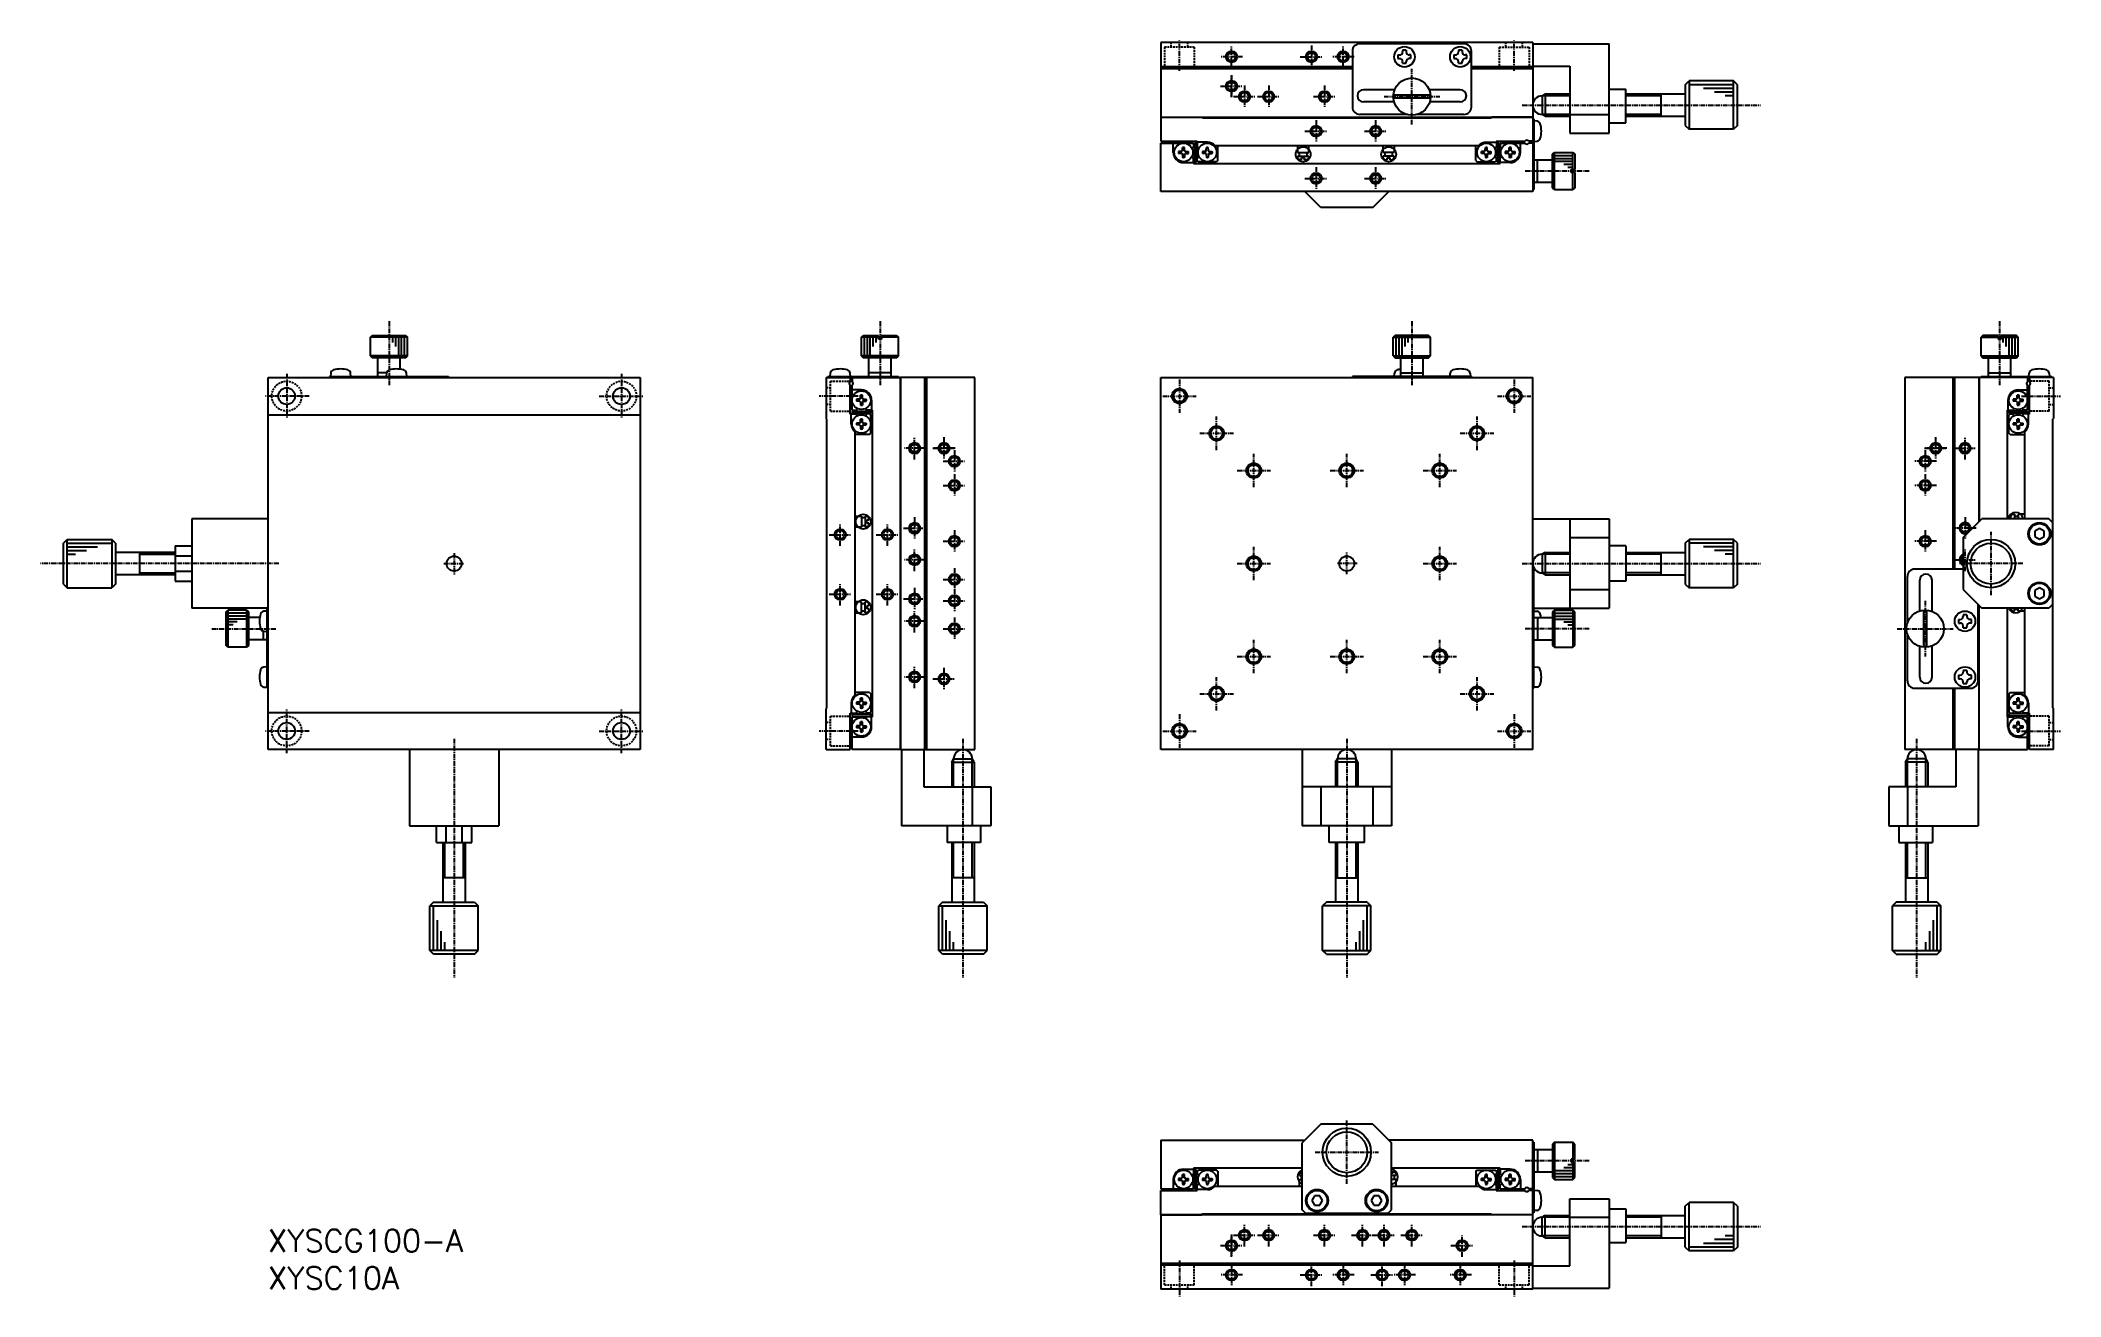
# Model space of a CAD drawing. Extents: x 2361 to 2904, y -716 to -378.
import ezdxf

# ---------------------------------------------------------------- set-up
doc = ezdxf.new("R2010")
doc.units = 0
doc.linetypes.add('CENTER', pattern=[2, 1.25, -0.25, 0.25, -0.25])
doc.linetypes.add('DASHED', pattern=[0.75, 0.5, -0.25])
doc.layers.get('0').update_dxf_attribs({"linetype": 'CONTINUOUS'})
doc.layers.add('CENTER', color=1, linetype='CENTER')
doc.styles.get("Standard").update_dxf_attribs({"font": 'TXT', "bigfont": 'BIGFONT'})

msp = doc.modelspace()

# ---------------------------------------------------------------- texts
at = {"color": 7, "linetype": 'CONTINUOUS'}
for s, p in [('XYSCG100-A', (2421.94, -704.05)), ('XYSC10A', (2421.94, -714.05))]:
    msp.add_text(s, height=6, dxfattribs=at).set_placement(p)

# ---------------------------------------------------------------- linework, layer by layer
at = {"color": 7, "linetype": 'CONTINUOUS'}
for p, q in [((2661.94, -379.05), (2661.94, -399.05)), ((2761.94, -379.05), (2661.94, -379.05)), ((2743.44, -379.35), (2715.44, -379.35)), ((2761.94, -379.05), (2761.94, -399.05)), ((2761.94, -379.35), (2782.44, -379.35)), ((2782.44, -403.35), (2782.44, -379.35)), ((2713.44, -385.55), (2661.94, -385.55)), ((2713.44, -381.35), (2713.44, -396.35)), ((2725.69, -382.35), (2726.14, -382.35)), ((2725.69, -382.35), (2725.69, -383.35)), ((2725.69, -383.35), (2726.14, -383.35)), ((2726.94, -381.1), (2726.94, -381.55)), ((2727.94, -381.1), (2726.94, -381.1)), ((2726.94, -384.6), (2726.94, -384.15)), ((2726.94, -384.6), (2727.94, -384.6)), ((2727.94, -381.1), (2727.94, -381.55)), ((2727.94, -384.6), (2727.94, -384.15)), ((2729.19, -382.35), (2728.74, -382.35)), ((2729.19, -383.35), (2728.74, -383.35)), ((2729.19, -383.35), (2729.19, -382.35)), ((2740.69, -382.35), (2741.14, -382.35)), ((2740.69, -382.35), (2740.69, -383.35)), ((2740.69, -383.35), (2741.14, -383.35)), ((2741.94, -381.1), (2741.94, -381.55)), ((2742.94, -381.1), (2741.94, -381.1)), ((2741.94, -384.6), (2741.94, -384.15)), ((2741.94, -384.6), (2742.94, -384.6)), ((2742.94, -381.1), (2742.94, -381.55)), ((2742.94, -384.6), (2742.94, -384.15)), ((2744.19, -382.35), (2743.74, -382.35)), ((2744.19, -383.35), (2743.74, -383.35)), ((2744.19, -383.35), (2744.19, -382.35)), ((2745.44, -396.35), (2745.44, -381.35)), ((2761.94, -385.55), (2745.44, -385.55)), ((2761.94, -385.35), (2771.94, -385.35)), ((2771.94, -385.35), (2771.94, -403.35)), ((2713.44, -386.05), (2661.94, -386.05)), ((2761.94, -386.05), (2745.44, -386.05)), ((2802.94, -390.35), (2803.94, -389.35)), ((2802.94, -390.35), (2802.94, -401.35)), ((2815.94, -389.35), (2803.94, -389.35)), ((2816.94, -390.35), (2815.94, -389.35)), ((2816.94, -401.35), (2816.94, -390.35)), ((2724.79, -391.7), (2716.44, -391.7)), ((2724.65, -395), (2716.44, -395)), ((2734.42, -393.15), (2724.46, -393.15)), ((2734.42, -393.95), (2724.46, -393.95)), ((2742.44, -391.7), (2734.08, -391.7)), ((2742.44, -395), (2734.22, -395)), ((2765.31, -392.85), (2764.44, -393.35)), ((2764.44, -393.35), (2764.44, -398.35)), ((2765.31, -392.85), (2765.31, -398.85)), ((2765.31, -392.85), (2771.94, -392.85)), ((2782.44, -391.6), (2786.94, -391.6)), ((2786.94, -400.6), (2786.94, -391.6)), ((2786.94, -392.85), (2802.94, -392.85)), ((2796.44, -398.85), (2796.44, -392.85)), ((2661.94, -399.05), (2761.94, -399.05)), ((2661.94, -399.05), (2661.94, -405.55)), ((2661.94, -399.05), (2672.95, -399.05)), ((2673.15, -399.25), (2672.95, -399.05)), ((2673.15, -399.25), (2750.74, -399.25)), ((2728.04, -398.35), (2715.44, -398.35)), ((2743.44, -398.35), (2730.84, -398.35)), ((2750.74, -399.25), (2750.94, -399.05)), ((2761.94, -399.05), (2750.94, -399.05)), ((2761.94, -399.05), (2761.94, -419.05)), ((2761.94, -399.55), (2762.24, -399.55)), ((2762.24, -399.55), (2762.24, -418.55)), ((2763.09, -400.18), (2762.24, -400.1)), ((2765.31, -398.85), (2764.44, -398.35)), ((2765.31, -398.85), (2771.94, -398.85)), ((2771.94, -398.35), (2782.44, -398.35)), ((2782.44, -400.6), (2786.94, -400.6)), ((2786.94, -398.85), (2802.94, -398.85)), ((2802.94, -401.35), (2803.94, -402.35)), ((2816.94, -401.35), (2815.94, -402.35)), ((2661.94, -405.55), (2671.74, -405.55)), ((2661.94, -419.05), (2661.94, -406.05)), ((2661.94, -406.05), (2670.74, -406.05)), ((2665.3, -408.55), (2665.3, -406.05)), ((2667.77, -408.05), (2667.79, -407.23)), ((2668.32, -408.05), (2668.31, -407.23)), ((2670.75, -406.05), (2670.75, -407.14)), ((2670.95, -406.05), (2670.95, -411.05)), ((2671.55, -406.05), (2670.95, -406.05)), ((2671.55, -406.05), (2671.55, -411.05)), ((2671.75, -405.55), (2671.75, -407.14)), ((2674.45, -405.8), (2671.75, -405.8)), ((2674.17, -408.05), (2674.19, -407.23)), ((2674.72, -408.05), (2674.71, -407.23)), ((2747.36, -406.75), (2676.52, -406.75)), ((2677.25, -410.75), (2677.25, -406.75)), ((2698.69, -406.75), (2698.69, -408.55)), ((2701.69, -408.55), (2701.69, -406.75)), ((2721.69, -408.55), (2721.69, -406.75)), ((2724.69, -406.75), (2724.69, -408.55)), ((2746.64, -410.75), (2746.64, -406.75)), ((2749.16, -408.05), (2749.18, -407.23)), ((2749.44, -405.8), (2752.14, -405.8)), ((2749.71, -408.05), (2749.7, -407.23)), ((2752.13, -405.55), (2759.87, -405.55)), ((2752.14, -405.55), (2752.14, -407.14)), ((2752.34, -406.05), (2752.34, -411.05)), ((2752.94, -406.05), (2752.34, -406.05)), ((2752.94, -406.05), (2752.94, -411.05)), ((2753.13, -406.05), (2759.87, -406.05)), ((2753.14, -406.05), (2753.14, -407.14)), ((2755.56, -408.05), (2755.58, -407.23)), ((2756.11, -408.05), (2756.1, -407.23)), ((2758.59, -408.55), (2758.59, -406.05)), ((2761.94, -405.55), (2760.79, -405.55)), ((2761.94, -406.05), (2760.79, -406.05)), ((2762.24, -405.6), (2763.09, -405.53)), ((2771.94, -403.35), (2782.44, -403.35)), ((2815.94, -402.35), (2803.94, -402.35)), ((2667.56, -408.28), (2666.72, -408.29)), ((2667.56, -408.83), (2666.72, -408.81)), ((2667.56, -408.28), (2667.7, -408.22)), ((2667.56, -408.83), (2667.7, -408.89)), ((2667.77, -408.05), (2667.7, -408.22)), ((2667.77, -409.05), (2667.7, -408.89)), ((2667.77, -409.05), (2667.79, -409.88)), ((2668.05, -411.3), (2670.75, -411.3)), ((2668.32, -409.05), (2668.31, -409.88)), ((2668.32, -408.05), (2668.39, -408.22)), ((2668.32, -409.05), (2668.39, -408.89)), ((2668.53, -408.28), (2668.39, -408.22)), ((2668.53, -408.83), (2668.39, -408.89)), ((2668.53, -408.28), (2669.37, -408.29)), ((2668.53, -408.83), (2669.37, -408.81)), ((2670.75, -411.55), (2670.75, -409.97)), ((2670.75, -411.55), (2753.14, -411.55)), ((2670.95, -411.05), (2671.55, -411.05)), ((2671.75, -410.75), (2671.75, -409.97)), ((2671.75, -410.75), (2672.05, -411.05)), ((2676.95, -411.05), (2672.05, -411.05)), ((2673.96, -408.28), (2673.12, -408.29)), ((2673.96, -408.83), (2673.12, -408.81)), ((2673.96, -408.28), (2674.1, -408.22)), ((2673.96, -408.83), (2674.1, -408.89)), ((2674.17, -408.05), (2674.1, -408.22)), ((2674.17, -409.05), (2674.1, -408.89)), ((2674.17, -409.05), (2674.19, -409.88)), ((2674.72, -409.05), (2674.71, -409.88)), ((2674.72, -408.05), (2674.79, -408.22)), ((2674.72, -409.05), (2674.79, -408.89)), ((2674.93, -408.28), (2674.79, -408.22)), ((2674.93, -408.83), (2674.79, -408.89)), ((2674.93, -408.28), (2675.77, -408.29)), ((2674.93, -408.83), (2675.77, -408.81)), ((2677.25, -410.75), (2676.95, -411.05)), ((2698.69, -408.55), (2701.69, -408.55)), ((2698.69, -409.55), (2701.69, -409.55)), ((2698.69, -410.05), (2698.69, -409.55)), ((2698.69, -410.05), (2699.19, -410.55)), ((2699.19, -409.55), (2699.19, -408.55)), ((2699.79, -410.55), (2699.19, -410.55)), ((2699.79, -410.55), (2699.79, -410.05)), ((2700.59, -410.05), (2699.79, -410.05)), ((2700.59, -410.55), (2700.59, -410.05)), ((2701.19, -410.55), (2700.59, -410.55)), ((2701.19, -408.55), (2701.19, -409.55)), ((2701.69, -410.05), (2701.19, -410.55)), ((2701.69, -410.05), (2701.69, -409.55)), ((2724.69, -408.55), (2721.69, -408.55)), ((2724.69, -409.55), (2721.69, -409.55)), ((2721.69, -410.05), (2721.69, -409.55)), ((2721.69, -410.05), (2722.19, -410.55)), ((2722.19, -408.55), (2722.19, -409.55)), ((2722.19, -410.55), (2722.79, -410.55)), ((2722.79, -410.05), (2723.59, -410.05)), ((2722.79, -410.55), (2722.79, -410.05)), ((2723.59, -410.55), (2723.59, -410.05)), ((2723.59, -410.55), (2724.19, -410.55)), ((2724.19, -409.55), (2724.19, -408.55)), ((2724.69, -410.05), (2724.19, -410.55)), ((2724.69, -410.05), (2724.69, -409.55)), ((2746.64, -410.75), (2746.94, -411.05)), ((2746.94, -411.05), (2751.84, -411.05)), ((2748.96, -408.28), (2748.11, -408.29)), ((2748.96, -408.83), (2748.11, -408.81)), ((2748.96, -408.28), (2749.09, -408.22)), ((2748.96, -408.83), (2749.09, -408.89)), ((2749.16, -408.05), (2749.09, -408.22)), ((2749.16, -409.05), (2749.09, -408.89)), ((2749.16, -409.05), (2749.18, -409.88)), ((2749.71, -409.05), (2749.7, -409.88)), ((2749.71, -408.05), (2749.79, -408.22)), ((2749.71, -409.05), (2749.79, -408.89)), ((2749.92, -408.28), (2749.79, -408.22)), ((2749.92, -408.83), (2749.79, -408.89)), ((2749.92, -408.28), (2750.76, -408.29)), ((2749.92, -408.83), (2750.76, -408.81)), ((2752.14, -410.75), (2751.84, -411.05)), ((2752.14, -410.75), (2752.14, -409.97)), ((2752.34, -411.05), (2752.94, -411.05)), ((2753.14, -411.55), (2753.14, -409.97)), ((2755.84, -411.3), (2753.14, -411.3)), ((2755.36, -408.28), (2754.51, -408.29)), ((2755.36, -408.83), (2754.51, -408.81)), ((2755.36, -408.28), (2755.49, -408.22)), ((2755.36, -408.83), (2755.49, -408.89)), ((2755.56, -408.05), (2755.49, -408.22)), ((2755.56, -409.05), (2755.49, -408.89)), ((2755.56, -409.05), (2755.58, -409.88)), ((2756.11, -409.05), (2756.1, -409.88)), ((2756.11, -408.05), (2756.19, -408.22)), ((2756.11, -409.05), (2756.19, -408.89)), ((2756.32, -408.28), (2756.19, -408.22)), ((2756.32, -408.83), (2756.19, -408.89)), ((2756.32, -408.28), (2757.16, -408.29)), ((2756.32, -408.83), (2757.16, -408.81)), ((2762.24, -410.55), (2767.24, -410.55)), ((2763.24, -416.55), (2763.24, -410.55)), ((2767.24, -409.05), (2767.74, -408.55)), ((2767.24, -418.05), (2767.24, -409.05)), ((2767.74, -408.55), (2772.74, -408.55)), ((2772.74, -408.55), (2773.24, -409.05)), ((2773.24, -409.05), (2773.24, -413.15)), ((2762.24, -416.55), (2767.24, -416.55)), ((2767.74, -418.55), (2767.24, -418.05)), ((2772.24, -413.95), (2772.24, -413.15)), ((2772.24, -413.15), (2773.24, -413.15)), ((2773.24, -413.95), (2772.24, -413.95)), ((2773.24, -418.05), (2772.74, -418.55)), ((2773.24, -413.95), (2773.24, -418.05)), ((2761.94, -419.05), (2661.94, -419.05)), ((2704.94, -423.35), (2700.64, -419.05)), ((2718.94, -423.35), (2704.94, -423.35)), ((2718.94, -423.35), (2723.24, -419.05)), ((2762.24, -418.55), (2761.94, -418.55)), ((2767.74, -418.55), (2772.74, -418.55)), ((2449.44, -458.25), (2449.94, -457.75)), ((2449.44, -463.25), (2449.44, -458.25)), ((2449.94, -457.75), (2458.94, -457.75)), ((2458.94, -457.75), (2459.44, -458.25)), ((2459.44, -463.25), (2459.44, -458.25)), ((2581.44, -458.25), (2581.94, -457.75)), ((2581.44, -463.25), (2581.44, -458.25)), ((2581.94, -457.75), (2586.04, -457.75)), ((2586.04, -458.75), (2586.04, -457.75)), ((2586.84, -458.75), (2586.04, -458.75)), ((2586.84, -457.75), (2590.94, -457.75)), ((2586.84, -457.75), (2586.84, -458.75)), ((2590.94, -457.75), (2591.44, -458.25)), ((2591.44, -463.25), (2591.44, -458.25)), ((2882.94, -457.75), (2882.44, -458.25)), ((2882.44, -463.25), (2882.44, -458.25)), ((2887.04, -457.75), (2882.94, -457.75)), ((2887.04, -457.75), (2887.04, -458.75)), ((2887.04, -458.75), (2887.84, -458.75)), ((2891.94, -457.75), (2887.84, -457.75)), ((2887.84, -458.75), (2887.84, -457.75)), ((2892.44, -458.25), (2891.94, -457.75)), ((2892.44, -463.25), (2892.44, -458.25)), ((2449.94, -463.75), (2449.44, -463.25)), ((2458.94, -463.75), (2449.94, -463.75)), ((2451.44, -468.75), (2451.44, -463.75)), ((2457.44, -466.82), (2457.44, -463.75)), ((2459.44, -463.25), (2458.94, -463.75)), ((2581.94, -463.75), (2581.44, -463.25)), ((2590.94, -463.75), (2581.94, -463.75)), ((2583.44, -468.75), (2583.44, -463.75)), ((2589.44, -468.75), (2589.44, -463.75)), ((2591.44, -463.25), (2590.94, -463.75)), ((2882.44, -463.25), (2882.94, -463.75)), ((2882.94, -463.75), (2891.94, -463.75)), ((2884.44, -468.75), (2884.44, -463.75)), ((2890.44, -468.75), (2890.44, -463.75)), ((2891.94, -463.75), (2892.44, -463.25)), ((2421.94, -469.05), (2521.94, -469.05)), ((2421.94, -569.05), (2421.94, -469.05)), ((2438.44, -468.75), (2470.44, -468.75)), ((2438.44, -468.75), (2438.44, -469.05)), ((2438.76, -467.9), (2438.69, -468.75)), ((2444.19, -468.75), (2444.12, -467.9)), ((2453.79, -467.75), (2451.44, -467.75)), ((2453.76, -467.9), (2453.69, -468.75)), ((2459.19, -468.75), (2459.12, -467.9)), ((2470.44, -468.75), (2470.44, -469.05)), ((2521.94, -469.05), (2521.94, -569.05)), ((2571.94, -469.05), (2571.94, -480.05)), ((2571.94, -469.05), (2591.94, -469.05)), ((2572.44, -468.75), (2591.44, -468.75)), ((2572.44, -469.05), (2572.44, -468.75)), ((2573.06, -467.9), (2572.99, -468.75)), ((2578.49, -468.75), (2578.42, -467.9)), ((2578.44, -469.05), (2578.44, -470.2)), ((2578.44, -478.86), (2578.44, -471.12)), ((2578.94, -469.05), (2578.94, -470.2)), ((2578.94, -477.86), (2578.94, -471.12)), ((2581.44, -472.4), (2578.94, -472.4)), ((2589.44, -467.75), (2583.44, -467.75)), ((2591.44, -468.75), (2591.44, -469.05)), ((2591.94, -469.05), (2591.94, -569.05)), ((2591.94, -569.05), (2591.94, -469.05)), ((2611.94, -469.05), (2591.94, -469.05)), ((2598.44, -469.05), (2598.44, -569.05)), ((2598.94, -469.05), (2598.94, -569.05)), ((2611.94, -569.05), (2611.94, -469.05)), ((2881.94, -469.05), (2861.94, -469.05)), ((2861.94, -469.05), (2861.94, -569.05)), ((2874.94, -520.55), (2874.94, -469.05)), ((2875.44, -520.55), (2875.44, -469.05)), ((2881.94, -469.05), (2881.94, -507.75)), ((2901.94, -469.05), (2881.94, -469.05)), ((2881.94, -507.75), (2881.94, -469.05)), ((2882.44, -468.75), (2901.44, -468.75)), ((2882.44, -469.05), (2882.44, -468.75)), ((2884.44, -467.75), (2890.44, -467.75)), ((2892.44, -472.4), (2894.94, -472.4)), ((2894.94, -469.05), (2894.94, -470.2)), ((2894.94, -477.86), (2894.94, -471.12)), ((2895.34, -468.75), (2895.42, -467.9)), ((2895.44, -469.05), (2895.44, -470.2)), ((2895.44, -478.86), (2895.44, -471.12)), ((2900.77, -467.9), (2900.84, -468.75)), ((2901.44, -468.75), (2901.44, -469.05)), ((2901.94, -469.05), (2901.94, -480.05)), ((2578.94, -477.85), (2580.02, -477.85)), ((2580.94, -474.88), (2580.11, -474.89)), ((2580.94, -475.43), (2580.11, -475.41)), ((2580.94, -474.88), (2581.1, -474.8)), ((2580.94, -475.43), (2581.1, -475.5)), ((2581.16, -474.67), (2581.1, -474.8)), ((2581.16, -475.63), (2581.1, -475.5)), ((2581.16, -474.67), (2581.18, -473.83)), ((2581.16, -475.63), (2581.18, -476.48)), ((2581.71, -474.67), (2581.7, -473.83)), ((2581.71, -475.63), (2581.7, -476.48)), ((2581.71, -474.67), (2581.77, -474.8)), ((2581.71, -475.63), (2581.77, -475.5)), ((2581.94, -474.88), (2581.77, -474.8)), ((2581.94, -475.43), (2581.77, -475.5)), ((2581.94, -474.88), (2582.76, -474.89)), ((2581.94, -475.43), (2582.76, -475.41)), ((2584.44, -477.85), (2582.85, -477.85)), ((2584.19, -475.15), (2584.19, -477.85)), ((2584.44, -560.24), (2584.44, -477.85)), ((2889.44, -477.85), (2891.02, -477.85)), ((2889.44, -477.85), (2889.44, -507.05)), ((2889.69, -475.15), (2889.69, -477.85)), ((2891.94, -474.88), (2891.11, -474.89)), ((2891.94, -475.43), (2891.11, -475.41)), ((2891.94, -474.88), (2892.1, -474.8)), ((2891.94, -475.43), (2892.1, -475.5)), ((2892.16, -474.67), (2892.1, -474.8)), ((2892.16, -475.63), (2892.1, -475.5)), ((2892.16, -474.67), (2892.18, -473.83)), ((2892.16, -475.63), (2892.18, -476.48)), ((2892.71, -474.67), (2892.7, -473.83)), ((2892.71, -475.63), (2892.7, -476.48)), ((2892.71, -474.67), (2892.77, -474.8)), ((2892.71, -475.63), (2892.77, -475.5)), ((2892.94, -474.88), (2892.77, -474.8)), ((2892.94, -475.43), (2892.77, -475.5)), ((2892.94, -474.88), (2893.76, -474.89)), ((2892.94, -475.43), (2893.76, -475.41)), ((2894.94, -477.85), (2893.85, -477.85)), ((2421.94, -479.05), (2521.94, -479.05)), ((2572.14, -480.25), (2571.94, -480.05)), ((2572.14, -557.84), (2572.14, -480.25)), ((2578.44, -478.85), (2580.02, -478.85)), ((2578.69, -481.55), (2578.69, -478.85)), ((2578.94, -478.05), (2583.94, -478.05)), ((2578.94, -478.05), (2578.94, -478.65)), ((2578.94, -478.65), (2583.94, -478.65)), ((2580.94, -481.28), (2580.11, -481.29)), ((2580.94, -481.83), (2580.11, -481.81)), ((2580.94, -481.28), (2581.1, -481.2)), ((2580.94, -481.83), (2581.1, -481.9)), ((2581.16, -481.07), (2581.1, -481.2)), ((2581.16, -482.03), (2581.1, -481.9)), ((2581.16, -481.07), (2581.18, -480.23)), ((2581.16, -482.03), (2581.18, -482.88)), ((2581.71, -481.07), (2581.7, -480.23)), ((2581.71, -482.03), (2581.7, -482.88)), ((2581.71, -481.07), (2581.77, -481.2)), ((2581.71, -482.03), (2581.77, -481.9)), ((2581.94, -481.28), (2581.77, -481.2)), ((2581.94, -481.83), (2581.77, -481.9)), ((2581.94, -481.28), (2582.76, -481.29)), ((2581.94, -481.83), (2582.76, -481.81)), ((2583.64, -478.85), (2582.85, -478.85)), ((2583.64, -478.85), (2583.94, -479.15)), ((2583.94, -478.65), (2583.94, -478.05)), ((2583.94, -484.05), (2583.94, -479.15)), ((2894.94, -478.05), (2889.94, -478.05)), ((2889.94, -478.05), (2889.94, -478.65)), ((2894.94, -478.65), (2889.94, -478.65)), ((2890.24, -478.85), (2889.94, -479.15)), ((2889.94, -484.05), (2889.94, -479.15)), ((2890.24, -478.85), (2891.02, -478.85)), ((2891.94, -481.28), (2891.11, -481.29)), ((2891.94, -481.83), (2891.11, -481.81)), ((2891.94, -481.28), (2892.1, -481.2)), ((2891.94, -481.83), (2892.1, -481.9)), ((2892.16, -481.07), (2892.1, -481.2)), ((2892.16, -482.03), (2892.1, -481.9)), ((2892.16, -481.07), (2892.18, -480.23)), ((2892.16, -482.03), (2892.18, -482.88)), ((2892.71, -481.07), (2892.7, -480.23)), ((2892.71, -482.03), (2892.7, -482.88)), ((2892.71, -481.07), (2892.77, -481.2)), ((2892.71, -482.03), (2892.77, -481.9)), ((2892.94, -481.83), (2892.77, -481.9)), ((2892.94, -481.28), (2893.76, -481.29)), ((2892.94, -481.83), (2893.76, -481.81)), ((2895.44, -478.85), (2893.85, -478.85)), ((2894.94, -478.65), (2894.94, -478.05)), ((2895.19, -481.55), (2895.19, -478.85)), ((2901.74, -480.25), (2901.94, -480.05)), ((2901.74, -557.85), (2901.74, -480.25)), ((2579.64, -483.63), (2579.64, -554.47)), ((2583.64, -484.35), (2579.64, -484.35)), ((2583.64, -484.35), (2583.94, -484.05)), ((2890.24, -484.35), (2889.94, -484.05)), ((2890.24, -484.35), (2894.24, -484.35)), ((2894.24, -507.05), (2894.24, -483.63)), ((2421.94, -507.05), (2401.44, -507.05)), ((2401.44, -507.05), (2401.44, -531.05)), ((2579.64, -506.3), (2581.44, -506.3)), ((2581.44, -509.3), (2579.64, -509.3)), ((2581.44, -506.3), (2581.44, -509.3)), ((2582.44, -506.8), (2581.44, -506.8)), ((2581.44, -508.8), (2582.44, -508.8)), ((2582.44, -506.3), (2582.44, -509.3)), ((2582.94, -506.3), (2582.44, -506.3)), ((2582.94, -509.3), (2582.44, -509.3)), ((2582.94, -506.3), (2583.44, -506.8)), ((2583.44, -507.4), (2582.94, -507.4)), ((2582.94, -508.2), (2582.94, -507.4)), ((2583.44, -508.2), (2582.94, -508.2)), ((2582.94, -509.3), (2583.44, -508.8)), ((2583.44, -507.4), (2583.44, -506.8)), ((2583.44, -508.8), (2583.44, -508.2)), ((2877.64, -512.05), (2882.64, -507.05)), ((2900.64, -507.05), (2882.64, -507.05)), ((2890.94, -505.8), (2890.44, -506.3)), ((2890.44, -506.9), (2890.44, -506.3)), ((2890.44, -506.9), (2890.94, -506.9)), ((2890.94, -505.8), (2891.44, -505.8)), ((2890.94, -507.05), (2890.94, -506.9)), ((2891.44, -505.8), (2891.44, -507.05)), ((2891.44, -506.3), (2892.44, -506.3)), ((2894.24, -505.8), (2892.44, -505.8)), ((2892.44, -505.8), (2892.44, -507.05)), ((2898.14, -509.61), (2896.89, -510.33)), ((2896.89, -510.33), (2896.89, -511.77)), ((2899.39, -510.33), (2898.14, -509.61)), ((2899.39, -511.77), (2899.39, -510.33)), ((2901.64, -508.05), (2900.64, -507.05)), ((2901.64, -508.05), (2901.64, -530.05)), ((2366.94, -513.55), (2367.94, -512.55)), ((2366.94, -524.55), (2366.94, -513.55)), ((2367.94, -512.55), (2379.94, -512.55)), ((2380.94, -513.55), (2379.94, -512.55)), ((2380.94, -513.55), (2380.94, -524.55)), ((2396.94, -514.3), (2401.44, -514.3)), ((2396.94, -514.3), (2396.94, -523.8)), ((2877.64, -512.05), (2877.64, -526.05)), ((2896.89, -511.77), (2898.14, -512.49)), ((2898.14, -512.49), (2899.39, -511.77)), ((2396.94, -516.05), (2380.94, -516.05)), ((2387.44, -522.05), (2387.44, -516.05)), ((2396.94, -516.93), (2401.44, -516.93)), ((2401.44, -521.17), (2396.94, -521.17)), ((2877.64, -520.55), (2864.64, -520.55)), ((2366.94, -524.55), (2367.94, -525.55)), ((2367.94, -525.55), (2379.94, -525.55)), ((2380.94, -524.55), (2379.94, -525.55)), ((2396.94, -522.05), (2380.94, -522.05)), ((2396.94, -523.8), (2401.44, -523.8)), ((2862.64, -535.15), (2862.64, -522.55)), ((2865.99, -531.77), (2865.99, -523.55)), ((2869.29, -531.91), (2869.29, -523.55)), ((2877.64, -526.05), (2882.64, -531.05)), ((2898.14, -525.61), (2896.89, -526.33)), ((2896.89, -526.33), (2896.89, -527.77)), ((2899.39, -526.33), (2898.14, -525.61)), ((2899.39, -527.77), (2899.39, -526.33)), ((2421.94, -531.05), (2401.44, -531.05)), ((2410.64, -532.05), (2411.14, -531.55)), ((2410.64, -541.05), (2410.64, -532.05)), ((2416.14, -531.55), (2411.14, -531.55)), ((2416.14, -531.55), (2416.64, -532.05)), ((2416.64, -532.05), (2416.64, -541.05)), ((2421.64, -531.8), (2420.79, -531.88)), ((2421.64, -552.55), (2421.64, -531.05)), ((2581.44, -529.3), (2579.64, -529.3)), ((2581.44, -532.3), (2581.44, -529.3)), ((2581.44, -529.8), (2582.44, -529.8)), ((2582.44, -531.8), (2581.44, -531.8)), ((2582.44, -532.3), (2582.44, -529.3)), ((2582.94, -529.3), (2582.44, -529.3)), ((2582.94, -529.3), (2583.44, -529.8)), ((2582.94, -530.4), (2582.94, -531.2)), ((2583.44, -530.4), (2582.94, -530.4)), ((2583.44, -531.2), (2582.94, -531.2)), ((2582.94, -532.3), (2583.44, -531.8)), ((2583.44, -529.8), (2583.44, -530.4)), ((2583.44, -531.2), (2583.44, -531.8)), ((2867.04, -541.53), (2867.04, -531.57)), ((2867.84, -541.53), (2867.84, -531.57)), ((2881.64, -550.55), (2881.64, -530.05)), ((2881.94, -569.05), (2881.94, -530.35)), ((2881.94, -569.05), (2881.94, -530.35)), ((2900.64, -531.05), (2882.64, -531.05)), ((2889.44, -531.05), (2889.44, -560.24)), ((2890.44, -531.05), (2890.44, -531.3)), ((2890.94, -531.8), (2890.44, -531.3)), ((2890.94, -531.8), (2891.44, -531.8)), ((2891.44, -531.8), (2891.44, -531.05)), ((2891.44, -531.3), (2892.44, -531.3)), ((2892.44, -531.8), (2892.44, -531.05)), ((2894.24, -531.8), (2892.44, -531.8)), ((2894.24, -554.47), (2894.24, -531.05)), ((2896.89, -527.77), (2898.14, -528.49)), ((2898.14, -528.49), (2899.39, -527.77)), ((2901.64, -530.05), (2900.64, -531.05)), ((2419.71, -533.55), (2416.64, -533.55)), ((2420.64, -537.2), (2420.64, -539.55)), ((2420.79, -537.23), (2421.64, -537.3)), ((2579.64, -532.3), (2581.44, -532.3)), ((2582.94, -532.3), (2582.44, -532.3)), ((2876.39, -534.05), (2876.39, -535.05)), ((2876.39, -534.05), (2876.84, -534.05)), ((2876.39, -535.05), (2876.84, -535.05)), ((2878.64, -532.8), (2877.64, -532.8)), ((2877.64, -532.8), (2877.64, -533.25)), ((2877.64, -536.3), (2877.64, -535.85)), ((2877.64, -536.3), (2878.64, -536.3)), ((2878.64, -532.8), (2878.64, -533.25)), ((2878.64, -536.3), (2878.64, -535.85)), ((2879.89, -534.05), (2879.44, -534.05)), ((2879.89, -535.05), (2879.44, -535.05)), ((2879.89, -535.05), (2879.89, -534.05)), ((2411.14, -541.55), (2410.64, -541.05)), ((2416.14, -541.55), (2411.14, -541.55)), ((2416.64, -541.05), (2416.14, -541.55)), ((2421.64, -539.55), (2416.64, -539.55)), ((2862.64, -550.55), (2862.64, -537.95)), ((2865.99, -549.55), (2865.99, -541.34)), ((2869.29, -549.55), (2869.29, -541.2)), ((2421.64, -546.8), (2420.79, -546.88)), ((2878.64, -547.8), (2877.64, -547.8)), ((2877.64, -547.8), (2877.64, -548.25)), ((2878.64, -547.8), (2878.64, -548.25)), ((2420.79, -552.23), (2421.64, -552.3)), ((2421.64, -552.55), (2421.94, -552.55)), ((2583.64, -553.74), (2579.64, -553.74)), ((2583.64, -553.74), (2583.94, -554.04)), ((2864.64, -552.55), (2879.64, -552.55)), ((2874.94, -569.05), (2874.94, -552.55)), ((2875.44, -569.05), (2875.44, -552.55)), ((2876.39, -549.05), (2876.39, -550.05)), ((2876.39, -549.05), (2876.84, -549.05)), ((2876.39, -550.05), (2876.84, -550.05)), ((2877.64, -551.3), (2877.64, -550.85)), ((2877.64, -551.3), (2878.64, -551.3)), ((2878.64, -551.3), (2878.64, -550.85)), ((2879.89, -549.05), (2879.44, -549.05)), ((2879.89, -550.05), (2879.44, -550.05)), ((2879.89, -550.05), (2879.89, -549.05)), ((2890.24, -553.74), (2889.94, -554.04)), ((2890.24, -553.74), (2894.24, -553.74)), ((2421.94, -559.05), (2521.94, -559.05)), ((2572.14, -557.84), (2571.94, -558.04)), ((2571.94, -569.05), (2571.94, -558.04)), ((2578.44, -559.24), (2580.02, -559.24)), ((2578.44, -569.05), (2578.44, -559.25)), ((2578.69, -556.54), (2578.69, -559.24)), ((2580.94, -556.27), (2580.11, -556.28)), ((2580.94, -556.82), (2580.11, -556.8)), ((2580.94, -556.27), (2581.1, -556.2)), ((2580.94, -556.82), (2581.1, -556.89)), ((2581.16, -556.06), (2581.1, -556.2)), ((2581.16, -557.03), (2581.1, -556.89)), ((2581.16, -556.06), (2581.18, -555.22)), ((2581.16, -557.03), (2581.18, -557.87)), ((2581.71, -556.06), (2581.7, -555.22)), ((2581.71, -557.03), (2581.7, -557.87)), ((2581.71, -556.06), (2581.77, -556.2)), ((2581.71, -557.03), (2581.77, -556.89)), ((2581.94, -556.27), (2581.77, -556.2)), ((2581.94, -556.82), (2581.77, -556.89)), ((2581.94, -556.27), (2582.76, -556.28)), ((2581.94, -556.82), (2582.76, -556.8)), ((2583.64, -559.24), (2582.85, -559.24)), ((2583.64, -559.24), (2583.94, -558.94)), ((2583.94, -554.04), (2583.94, -558.94)), ((2889.94, -554.04), (2889.94, -558.94)), ((2890.24, -559.24), (2889.94, -558.94)), ((2890.24, -559.24), (2891.02, -559.24)), ((2891.94, -556.27), (2891.11, -556.28)), ((2891.94, -556.82), (2891.11, -556.8)), ((2891.94, -556.27), (2892.1, -556.2)), ((2891.94, -556.82), (2892.1, -556.89)), ((2892.16, -556.06), (2892.1, -556.2)), ((2892.16, -557.03), (2892.1, -556.89)), ((2892.16, -556.06), (2892.18, -555.22)), ((2892.16, -557.03), (2892.18, -557.87)), ((2892.71, -556.06), (2892.7, -555.22)), ((2892.71, -557.03), (2892.7, -557.87)), ((2892.71, -556.06), (2892.77, -556.2)), ((2892.71, -557.03), (2892.77, -556.89)), ((2892.94, -556.27), (2892.77, -556.2)), ((2892.94, -556.82), (2892.77, -556.89)), ((2892.94, -556.27), (2893.76, -556.28)), ((2892.94, -556.82), (2893.76, -556.8)), ((2895.44, -559.24), (2893.85, -559.24)), ((2895.19, -556.54), (2895.19, -559.24)), ((2895.44, -569.05), (2895.44, -559.25)), ((2901.74, -557.85), (2901.94, -558.05)), ((2901.94, -569.05), (2901.94, -558.05)), ((2578.94, -559.44), (2583.94, -559.44)), ((2578.94, -559.44), (2578.94, -560.04)), ((2578.94, -560.04), (2583.94, -560.04)), ((2578.94, -560.24), (2580.02, -560.24)), ((2578.94, -569.05), (2578.94, -560.25)), ((2580.94, -562.67), (2580.11, -562.68)), ((2580.94, -563.22), (2580.11, -563.2)), ((2580.94, -562.67), (2581.1, -562.6)), ((2580.94, -563.22), (2581.1, -563.29)), ((2581.16, -562.46), (2581.1, -562.6)), ((2581.16, -563.43), (2581.1, -563.29)), ((2581.16, -562.46), (2581.18, -561.62)), ((2581.16, -563.43), (2581.18, -564.27)), ((2581.71, -562.46), (2581.7, -561.62)), ((2581.71, -563.43), (2581.7, -564.27)), ((2581.71, -562.46), (2581.77, -562.6)), ((2581.71, -563.43), (2581.77, -563.29)), ((2581.94, -562.67), (2581.77, -562.6)), ((2581.94, -563.22), (2581.77, -563.29)), ((2581.94, -562.67), (2582.76, -562.68)), ((2581.94, -563.22), (2582.76, -563.2)), ((2584.44, -560.24), (2582.85, -560.24)), ((2583.94, -560.04), (2583.94, -559.44)), ((2584.19, -562.94), (2584.19, -560.24)), ((2889.44, -560.24), (2891.02, -560.24)), ((2889.69, -562.94), (2889.69, -560.24)), ((2894.94, -559.44), (2889.94, -559.44)), ((2889.94, -559.44), (2889.94, -560.04)), ((2894.94, -560.04), (2889.94, -560.04)), ((2891.94, -562.67), (2891.11, -562.68)), ((2891.94, -563.22), (2891.11, -563.2)), ((2891.94, -562.67), (2892.1, -562.6)), ((2891.94, -563.22), (2892.1, -563.29)), ((2892.16, -562.46), (2892.1, -562.6)), ((2892.16, -563.43), (2892.1, -563.29)), ((2892.16, -562.46), (2892.18, -561.62)), ((2892.16, -563.43), (2892.18, -564.27)), ((2892.71, -562.46), (2892.7, -561.62)), ((2892.71, -563.43), (2892.7, -564.27)), ((2892.71, -562.46), (2892.77, -562.6)), ((2892.71, -563.43), (2892.77, -563.29)), ((2892.94, -562.67), (2892.77, -562.6)), ((2892.94, -563.22), (2892.77, -563.29)), ((2892.94, -562.67), (2893.76, -562.68)), ((2892.94, -563.22), (2893.76, -563.2)), ((2894.94, -560.24), (2893.85, -560.24)), ((2894.94, -560.04), (2894.94, -559.44)), ((2894.94, -569.05), (2894.94, -560.25)), ((2521.94, -569.05), (2421.94, -569.05)), ((2459.94, -569.05), (2459.94, -589.55)), ((2483.94, -569.05), (2483.94, -589.55)), ((2571.94, -569.05), (2578.44, -569.05)), ((2581.44, -565.69), (2578.94, -565.69)), ((2591.94, -569.05), (2578.94, -569.05)), ((2591.94, -569.05), (2611.94, -569.05)), ((2592.24, -569.05), (2592.24, -589.55)), ((2598.24, -569.05), (2598.24, -579.05)), ((2881.94, -569.05), (2861.94, -569.05)), ((2875.64, -569.05), (2875.64, -579.05)), ((2881.64, -569.05), (2881.64, -589.55)), ((2881.94, -569.05), (2894.94, -569.05)), ((2892.44, -565.69), (2894.94, -565.69)), ((2901.94, -569.05), (2895.44, -569.05)), ((2605.74, -572.42), (2606.24, -571.55)), ((2605.74, -572.42), (2611.74, -572.42)), ((2605.74, -572.42), (2605.74, -579.05)), ((2606.24, -571.55), (2611.24, -571.55)), ((2611.74, -572.42), (2611.24, -571.55)), ((2611.74, -572.42), (2611.74, -579.05)), ((2862.14, -572.42), (2862.64, -571.55)), ((2862.14, -572.42), (2862.14, -579.05)), ((2868.14, -572.42), (2862.14, -572.42)), ((2867.64, -571.55), (2862.64, -571.55)), ((2868.14, -572.42), (2867.64, -571.55)), ((2868.14, -572.42), (2868.14, -579.05)), ((2598.24, -579.05), (2616.24, -579.05)), ((2611.24, -579.05), (2611.24, -589.55)), ((2616.24, -579.05), (2616.24, -589.55)), ((2875.64, -579.05), (2857.64, -579.05)), ((2857.64, -579.05), (2857.64, -589.55)), ((2862.64, -579.05), (2862.64, -589.55)), ((2459.94, -589.55), (2483.94, -589.55)), ((2467.19, -594.05), (2467.19, -589.55)), ((2469.82, -594.05), (2469.82, -589.55)), ((2474.06, -589.55), (2474.06, -594.05)), ((2476.69, -594.05), (2476.69, -589.55)), ((2616.24, -589.55), (2592.24, -589.55)), ((2604.49, -589.55), (2604.49, -594.05)), ((2613.49, -589.55), (2613.49, -594.05)), ((2857.64, -589.55), (2881.64, -589.55)), ((2860.39, -589.55), (2860.39, -594.05)), ((2869.39, -589.55), (2869.39, -594.05)), ((2467.19, -594.05), (2476.69, -594.05)), ((2468.94, -594.05), (2468.94, -610.05)), ((2474.94, -594.05), (2474.94, -610.05)), ((2613.49, -594.05), (2604.49, -594.05)), ((2605.74, -594.05), (2605.74, -610.05)), ((2611.74, -594.05), (2611.74, -610.05)), ((2860.39, -594.05), (2869.39, -594.05)), ((2862.14, -594.05), (2862.14, -610.05)), ((2868.14, -594.05), (2868.14, -610.05)), ((2474.94, -603.55), (2468.94, -603.55)), ((2611.74, -603.55), (2605.74, -603.55)), ((2862.14, -603.55), (2868.14, -603.55)), ((2466.44, -610.05), (2465.44, -611.05)), ((2465.44, -623.05), (2465.44, -611.05)), ((2466.44, -610.05), (2477.44, -610.05)), ((2477.44, -610.05), (2478.44, -611.05)), ((2478.44, -623.05), (2478.44, -611.05)), ((2603.24, -610.05), (2602.24, -611.05)), ((2602.24, -623.05), (2602.24, -611.05)), ((2603.24, -610.05), (2614.24, -610.05)), ((2614.24, -610.05), (2615.24, -611.05)), ((2615.24, -623.05), (2615.24, -611.05)), ((2859.64, -610.05), (2858.64, -611.05)), ((2858.64, -623.05), (2858.64, -611.05)), ((2870.64, -610.05), (2859.64, -610.05)), ((2870.64, -610.05), (2871.64, -611.05)), ((2871.64, -623.05), (2871.64, -611.05)), ((2466.44, -624.05), (2465.44, -623.05)), ((2477.44, -624.05), (2466.44, -624.05)), ((2477.44, -624.05), (2478.44, -623.05)), ((2603.24, -624.05), (2602.24, -623.05)), ((2614.24, -624.05), (2603.24, -624.05)), ((2614.24, -624.05), (2615.24, -623.05)), ((2859.64, -624.05), (2858.64, -623.05)), ((2859.64, -624.05), (2870.64, -624.05)), ((2870.64, -624.05), (2871.64, -623.05)), ((2704.94, -669.75), (2699.94, -674.75)), ((2718.94, -669.75), (2704.94, -669.75)), ((2718.94, -669.75), (2723.94, -674.75)), ((2661.94, -674.05), (2661.94, -687.05)), ((2661.94, -674.05), (2700.64, -674.05)), ((2699.94, -692.75), (2699.94, -674.75)), ((2761.94, -674.05), (2723.24, -674.05)), ((2723.94, -692.75), (2723.94, -674.75)), ((2761.94, -694.05), (2761.94, -674.05)), ((2761.94, -674.55), (2762.24, -674.55)), ((2762.24, -674.55), (2762.24, -693.55)), ((2762.24, -676.55), (2767.24, -676.55)), ((2763.24, -676.55), (2763.24, -682.55)), ((2767.74, -674.55), (2767.24, -675.05)), ((2767.24, -675.05), (2767.24, -684.05)), ((2767.74, -674.55), (2772.74, -674.55)), ((2773.24, -675.05), (2772.74, -674.55)), ((2773.24, -679.15), (2773.24, -675.05)), ((2667.56, -684.28), (2666.72, -684.29)), ((2667.56, -684.28), (2667.7, -684.22)), ((2667.77, -684.05), (2667.7, -684.22)), ((2667.77, -684.05), (2667.79, -683.23)), ((2668.05, -681.8), (2670.75, -681.8)), ((2668.32, -684.05), (2668.31, -683.23)), ((2668.32, -684.05), (2668.39, -684.22)), ((2668.53, -684.28), (2668.39, -684.22)), ((2668.53, -684.28), (2669.37, -684.29)), ((2670.75, -681.55), (2670.75, -683.14)), ((2699.94, -681.55), (2670.75, -681.55)), ((2670.95, -687.05), (2670.95, -682.05)), ((2671.55, -682.05), (2670.95, -682.05)), ((2671.55, -687.05), (2671.55, -682.05)), ((2671.75, -682.35), (2672.05, -682.05)), ((2671.75, -682.35), (2671.75, -683.14)), ((2676.95, -682.05), (2672.05, -682.05)), ((2673.96, -684.28), (2673.12, -684.29)), ((2673.96, -684.28), (2674.1, -684.22)), ((2674.17, -684.05), (2674.1, -684.22)), ((2674.17, -684.05), (2674.19, -683.23)), ((2674.72, -684.05), (2674.71, -683.23)), ((2674.72, -684.05), (2674.79, -684.22)), ((2674.93, -684.28), (2674.79, -684.22)), ((2674.93, -684.28), (2675.77, -684.29)), ((2677.25, -682.35), (2676.95, -682.05)), ((2677.25, -682.35), (2677.25, -686.35)), ((2699.19, -683.05), (2699.69, -682.55)), ((2699.19, -683.05), (2699.19, -683.55)), ((2699.19, -683.55), (2699.94, -683.55)), ((2699.94, -682.55), (2699.69, -682.55)), ((2699.69, -683.55), (2699.69, -684.55)), ((2753.14, -681.55), (2723.94, -681.55)), ((2723.94, -683.05), (2724.09, -683.05)), ((2725.19, -683.55), (2723.94, -683.55)), ((2724.09, -682.55), (2724.09, -683.05)), ((2724.09, -682.55), (2724.69, -682.55)), ((2725.19, -683.05), (2724.69, -682.55)), ((2724.69, -683.55), (2724.69, -684.55)), ((2725.19, -683.05), (2725.19, -683.55)), ((2746.64, -682.35), (2746.94, -682.05)), ((2746.64, -682.35), (2746.64, -686.35)), ((2746.94, -682.05), (2751.84, -682.05)), ((2748.96, -684.28), (2748.11, -684.29)), ((2748.96, -684.28), (2749.09, -684.22)), ((2749.16, -684.05), (2749.09, -684.22)), ((2749.16, -684.05), (2749.18, -683.23)), ((2749.71, -684.05), (2749.7, -683.23)), ((2749.71, -684.05), (2749.79, -684.22)), ((2749.92, -684.28), (2749.79, -684.22)), ((2749.92, -684.28), (2750.76, -684.29)), ((2752.14, -682.35), (2751.84, -682.05)), ((2752.14, -682.35), (2752.14, -683.14)), ((2752.34, -687.05), (2752.34, -682.05)), ((2752.94, -682.05), (2752.34, -682.05)), ((2752.94, -687.05), (2752.94, -682.05)), ((2753.14, -681.55), (2753.14, -683.14)), ((2755.84, -681.8), (2753.14, -681.8)), ((2755.36, -684.28), (2754.51, -684.29)), ((2755.36, -684.28), (2755.49, -684.22)), ((2755.56, -684.05), (2755.49, -684.22)), ((2755.56, -684.05), (2755.58, -683.23)), ((2756.11, -684.05), (2756.1, -683.23)), ((2756.11, -684.05), (2756.19, -684.22)), ((2756.32, -684.28), (2756.19, -684.22)), ((2756.32, -684.28), (2757.16, -684.29)), ((2762.24, -682.55), (2767.24, -682.55)), ((2767.24, -684.05), (2767.74, -684.55)), ((2772.24, -679.15), (2772.24, -679.95)), ((2773.24, -679.15), (2772.24, -679.15)), ((2772.24, -679.95), (2773.24, -679.95)), ((2772.74, -684.55), (2773.24, -684.05)), ((2773.24, -684.05), (2773.24, -679.95)), ((2661.94, -687.05), (2670.74, -687.05)), ((2661.94, -694.05), (2661.94, -687.55)), ((2661.94, -687.55), (2671.74, -687.55)), ((2665.3, -684.55), (2665.3, -687.05)), ((2667.56, -684.83), (2666.72, -684.81)), ((2667.56, -684.83), (2667.7, -684.89)), ((2667.77, -685.05), (2667.7, -684.89)), ((2667.77, -685.05), (2667.79, -685.88)), ((2668.32, -685.05), (2668.31, -685.88)), ((2668.32, -685.05), (2668.39, -684.89)), ((2668.53, -684.83), (2668.39, -684.89)), ((2668.53, -684.83), (2669.37, -684.81)), ((2670.75, -687.05), (2670.75, -685.97)), ((2670.95, -687.05), (2671.55, -687.05)), ((2671.75, -687.55), (2671.75, -685.97)), ((2674.45, -687.3), (2671.75, -687.3)), ((2673.96, -684.83), (2673.12, -684.81)), ((2673.96, -684.83), (2674.1, -684.89)), ((2674.17, -685.05), (2674.1, -684.89)), ((2674.17, -685.05), (2674.19, -685.88)), ((2674.72, -685.05), (2674.71, -685.88)), ((2674.72, -685.05), (2674.79, -684.89)), ((2674.93, -684.83), (2674.79, -684.89)), ((2674.93, -684.83), (2675.77, -684.81)), ((2676.52, -686.35), (2699.94, -686.35)), ((2699.19, -686.35), (2699.19, -684.55)), ((2699.19, -684.55), (2699.94, -684.55)), ((2703.22, -689), (2702.5, -690.25)), ((2704.66, -689), (2703.22, -689)), ((2705.38, -690.25), (2704.66, -689)), ((2719.22, -689), (2718.5, -690.25)), ((2720.66, -689), (2719.22, -689)), ((2721.38, -690.25), (2720.66, -689)), ((2725.19, -684.55), (2723.94, -684.55)), ((2723.94, -686.35), (2747.36, -686.35)), ((2725.19, -686.35), (2725.19, -684.55)), ((2748.96, -684.83), (2748.11, -684.81)), ((2748.96, -684.83), (2749.09, -684.89)), ((2749.16, -685.05), (2749.09, -684.89)), ((2749.16, -685.05), (2749.18, -685.88)), ((2749.44, -687.3), (2752.14, -687.3)), ((2749.71, -685.05), (2749.7, -685.88)), ((2749.92, -684.83), (2749.79, -684.89)), ((2749.92, -684.83), (2750.76, -684.81)), ((2752.13, -687.55), (2759.87, -687.55)), ((2752.14, -687.55), (2752.14, -685.97)), ((2752.34, -687.05), (2752.94, -687.05)), ((2753.13, -687.05), (2759.87, -687.05)), ((2753.14, -687.05), (2753.14, -685.97)), ((2755.36, -684.83), (2754.51, -684.81)), ((2755.36, -684.83), (2755.49, -684.89)), ((2755.56, -685.05), (2755.49, -684.89)), ((2755.56, -685.05), (2755.58, -685.88)), ((2756.11, -685.05), (2756.1, -685.88)), ((2756.11, -685.05), (2756.19, -684.89)), ((2756.32, -684.83), (2756.19, -684.89)), ((2756.32, -684.83), (2757.16, -684.81)), ((2758.59, -684.55), (2758.59, -687.05)), ((2761.94, -687.05), (2760.79, -687.05)), ((2761.94, -687.55), (2760.79, -687.55)), ((2762.24, -687.45), (2763.09, -687.53)), ((2767.74, -684.55), (2772.74, -684.55)), ((2771.94, -689.75), (2782.44, -689.75)), ((2771.94, -707.75), (2771.94, -689.75)), ((2782.44, -689.75), (2782.44, -713.75)), ((2761.94, -694.05), (2661.94, -694.05)), ((2661.94, -694.05), (2661.94, -714.05)), ((2661.94, -694.05), (2672.94, -694.05)), ((2673.14, -693.85), (2672.94, -694.05)), ((2673.14, -693.85), (2750.74, -693.85)), ((2700.94, -693.75), (2699.94, -692.75)), ((2722.94, -693.75), (2700.94, -693.75)), ((2702.5, -690.25), (2703.22, -691.5)), ((2703.22, -691.5), (2704.66, -691.5)), ((2704.66, -691.5), (2705.38, -690.25)), ((2718.5, -690.25), (2719.22, -691.5)), ((2719.22, -691.5), (2720.66, -691.5)), ((2720.66, -691.5), (2721.38, -690.25)), ((2722.94, -693.75), (2723.94, -692.75)), ((2750.74, -693.85), (2750.94, -694.05)), ((2761.94, -694.05), (2750.94, -694.05)), ((2762.24, -693.55), (2761.94, -693.55)), ((2761.94, -714.05), (2761.94, -694.05)), ((2763.09, -692.88), (2762.24, -692.95)), ((2765.31, -694.25), (2764.44, -694.75)), ((2764.44, -699.75), (2764.44, -694.75)), ((2765.31, -700.25), (2765.31, -694.25)), ((2765.31, -694.25), (2771.94, -694.25)), ((2771.94, -694.75), (2782.44, -694.75)), ((2782.44, -692.5), (2786.94, -692.5)), ((2786.94, -692.5), (2786.94, -701.5)), ((2786.94, -694.25), (2802.94, -694.25)), ((2796.44, -694.25), (2796.44, -700.25)), ((2802.94, -691.75), (2803.94, -690.75)), ((2802.94, -702.75), (2802.94, -691.75)), ((2815.94, -690.75), (2803.94, -690.75)), ((2816.94, -691.75), (2815.94, -690.75)), ((2816.94, -691.75), (2816.94, -702.75)), ((2765.31, -700.25), (2764.44, -699.75)), ((2765.31, -700.25), (2771.94, -700.25)), ((2786.94, -700.25), (2802.94, -700.25)), ((2782.44, -701.5), (2786.94, -701.5)), ((2802.94, -702.75), (2803.94, -703.75)), ((2815.94, -703.75), (2803.94, -703.75)), ((2816.94, -702.75), (2815.94, -703.75)), ((2661.94, -707.05), (2761.94, -707.05)), ((2661.94, -707.55), (2761.94, -707.55)), ((2761.94, -707.75), (2771.94, -707.75)), ((2761.94, -714.05), (2661.94, -714.05)), ((2761.94, -713.75), (2782.44, -713.75))]:
    msp.add_line(p, q, dxfattribs=at)
at = {"color": 3, "linetype": 'DASHED'}
for p, q in [((2664.69, -380.25), (2664.69, -379.05)), ((2669.19, -380.25), (2669.19, -379.05)), ((2754.69, -380.25), (2754.69, -379.05)), ((2759.19, -380.25), (2759.19, -379.05)), ((2670.94, -380.25), (2662.94, -380.25)), ((2662.94, -380.25), (2662.94, -385.55)), ((2670.94, -380.25), (2670.94, -385.55)), ((2752.94, -380.25), (2760.94, -380.25)), ((2752.94, -380.25), (2752.94, -385.55)), ((2760.94, -380.25), (2760.94, -385.55)), ((2573.14, -471.8), (2571.94, -471.8)), ((2573.14, -478.05), (2573.14, -470.05)), ((2573.14, -470.05), (2578.44, -470.05)), ((2900.74, -470.05), (2895.44, -470.05)), ((2900.74, -478.05), (2900.74, -470.05)), ((2900.74, -471.8), (2901.94, -471.8)), ((2573.14, -476.3), (2571.94, -476.3)), ((2900.74, -476.3), (2901.94, -476.3)), ((2573.14, -478.05), (2578.44, -478.05)), ((2900.74, -478.05), (2895.44, -478.05)), ((2573.14, -561.79), (2571.94, -561.79)), ((2573.14, -568.04), (2573.14, -560.04)), ((2573.14, -560.04), (2578.44, -560.04)), ((2900.74, -560.04), (2895.44, -560.04)), ((2900.74, -568.04), (2900.74, -560.04)), ((2900.74, -561.79), (2901.94, -561.79)), ((2573.14, -566.29), (2571.94, -566.29)), ((2573.14, -568.04), (2578.44, -568.04)), ((2900.74, -568.04), (2895.44, -568.04)), ((2900.74, -566.29), (2901.94, -566.29)), ((2662.94, -712.85), (2662.94, -707.55)), ((2670.94, -712.85), (2670.94, -707.55)), ((2752.94, -712.85), (2752.94, -707.55)), ((2760.94, -712.85), (2760.94, -707.55)), ((2662.94, -712.85), (2670.94, -712.85)), ((2664.69, -714.05), (2664.69, -712.85)), ((2669.19, -714.05), (2669.19, -712.85)), ((2752.94, -712.85), (2760.94, -712.85)), ((2754.69, -714.05), (2754.69, -712.85)), ((2759.19, -714.05), (2759.19, -712.85))]:
    msp.add_line(p, q, dxfattribs=at)
at = {"color": 3, "linetype": 'CONTINUOUS'}
for p, q in [((2803.94, -389.35), (2803.94, -402.35)), ((2815.94, -390.35), (2803.94, -390.35)), ((2815.94, -402.35), (2815.94, -389.35)), ((2771.94, -393.35), (2764.44, -393.35)), ((2796.44, -393.35), (2786.94, -393.35)), ((2815.94, -391.35), (2807.82, -391.35)), ((2815.94, -392.35), (2810.77, -392.35)), ((2815.94, -393.35), (2813.7, -393.35)), ((2771.94, -398.35), (2764.44, -398.35)), ((2796.44, -398.35), (2786.94, -398.35)), ((2767.74, -418.55), (2767.74, -408.55)), ((2767.74, -409.35), (2772.74, -409.35)), ((2767.74, -410.15), (2772.74, -410.15)), ((2767.74, -410.95), (2772.74, -410.95)), ((2770.24, -411.75), (2772.74, -411.75)), ((2771.37, -412.55), (2772.74, -412.55)), ((2772.74, -413.15), (2772.74, -408.55)), ((2772.74, -418.55), (2772.74, -413.95)), ((2459.44, -458.25), (2449.44, -458.25)), ((2455.44, -459.62), (2455.44, -458.25)), ((2456.24, -460.75), (2456.24, -458.25)), ((2457.04, -463.25), (2457.04, -458.25)), ((2457.84, -463.25), (2457.84, -458.25)), ((2458.64, -463.25), (2458.64, -458.25)), ((2586.04, -458.25), (2581.44, -458.25)), ((2582.24, -463.25), (2582.24, -458.25)), ((2583.04, -463.25), (2583.04, -458.25)), ((2583.84, -463.25), (2583.84, -458.25)), ((2584.64, -460.75), (2584.64, -458.25)), ((2585.44, -459.62), (2585.44, -458.25)), ((2591.44, -458.25), (2586.84, -458.25)), ((2724.44, -458.25), (2734.44, -458.25)), ((2725.24, -463.25), (2725.24, -458.25)), ((2726.04, -463.25), (2726.04, -458.25)), ((2726.84, -463.25), (2726.84, -458.25)), ((2727.64, -460.75), (2727.64, -458.25)), ((2728.44, -459.62), (2728.44, -458.25)), ((2882.44, -458.25), (2887.04, -458.25)), ((2887.84, -458.25), (2892.44, -458.25)), ((2888.44, -459.62), (2888.44, -458.25)), ((2889.24, -460.75), (2889.24, -458.25)), ((2890.04, -463.25), (2890.04, -458.25)), ((2890.84, -463.25), (2890.84, -458.25)), ((2891.64, -463.25), (2891.64, -458.25)), ((2459.44, -463.25), (2449.44, -463.25)), ((2591.44, -463.25), (2581.44, -463.25)), ((2724.44, -463.25), (2734.44, -463.25)), ((2882.44, -463.25), (2892.44, -463.25)), ((2367.94, -525.55), (2367.94, -512.55)), ((2367.94, -513.55), (2379.94, -513.55)), ((2367.94, -514.55), (2376.06, -514.55)), ((2367.94, -515.55), (2373.11, -515.55)), ((2379.94, -512.55), (2379.94, -525.55)), ((2803.94, -512.55), (2803.94, -525.55)), ((2815.94, -513.55), (2803.94, -513.55)), ((2815.94, -514.55), (2807.82, -514.55)), ((2815.94, -515.55), (2810.77, -515.55)), ((2815.94, -525.55), (2815.94, -512.55)), ((2367.94, -516.55), (2370.17, -516.55)), ((2387.44, -516.55), (2396.94, -516.55)), ((2771.94, -516.55), (2764.44, -516.55)), ((2796.44, -516.55), (2786.94, -516.55)), ((2815.94, -516.55), (2813.7, -516.55)), ((2387.44, -521.55), (2396.94, -521.55)), ((2771.94, -521.55), (2764.44, -521.55)), ((2796.44, -521.55), (2786.94, -521.55)), ((2411.14, -531.55), (2411.14, -541.55)), ((2416.14, -531.55), (2416.14, -541.55)), ((2767.74, -531.55), (2767.74, -541.55)), ((2772.74, -531.55), (2772.74, -541.55)), ((2416.14, -532.35), (2411.14, -532.35)), ((2416.14, -533.15), (2411.14, -533.15)), ((2416.14, -533.95), (2411.14, -533.95)), ((2413.64, -534.75), (2411.14, -534.75)), ((2412.51, -535.55), (2411.14, -535.55)), ((2767.74, -532.35), (2772.74, -532.35)), ((2767.74, -533.15), (2772.74, -533.15)), ((2767.74, -533.95), (2772.74, -533.95)), ((2770.24, -534.75), (2772.74, -534.75)), ((2771.37, -535.55), (2772.74, -535.55)), ((2606.24, -579.05), (2606.24, -571.55)), ((2611.24, -579.05), (2611.24, -571.55)), ((2709.44, -579.05), (2709.44, -571.55)), ((2714.44, -579.05), (2714.44, -571.55)), ((2862.64, -579.05), (2862.64, -571.55)), ((2867.64, -579.05), (2867.64, -571.55)), ((2469.44, -603.55), (2469.44, -594.05)), ((2474.44, -603.55), (2474.44, -594.05)), ((2606.24, -603.55), (2606.24, -594.05)), ((2611.24, -603.55), (2611.24, -594.05)), ((2709.44, -603.55), (2709.44, -594.05)), ((2714.44, -603.55), (2714.44, -594.05)), ((2862.64, -603.55), (2862.64, -594.05)), ((2867.64, -603.55), (2867.64, -594.05)), ((2465.44, -611.05), (2478.44, -611.05)), ((2466.44, -623.05), (2466.44, -611.05)), ((2602.24, -611.05), (2615.24, -611.05)), ((2603.24, -623.05), (2603.24, -611.05)), ((2718.44, -611.05), (2705.44, -611.05)), ((2717.44, -623.05), (2717.44, -611.05)), ((2871.64, -611.05), (2858.64, -611.05)), ((2870.64, -623.05), (2870.64, -611.05)), ((2467.44, -623.05), (2467.44, -614.93)), ((2468.44, -623.05), (2468.44, -617.88)), ((2604.24, -623.05), (2604.24, -614.93)), ((2605.24, -623.05), (2605.24, -617.88)), ((2715.44, -623.05), (2715.44, -617.88)), ((2716.44, -623.05), (2716.44, -614.93)), ((2868.64, -623.05), (2868.64, -617.88)), ((2869.64, -623.05), (2869.64, -614.93)), ((2478.44, -623.05), (2465.44, -623.05)), ((2469.44, -623.05), (2469.44, -620.82)), ((2615.24, -623.05), (2602.24, -623.05)), ((2606.24, -623.05), (2606.24, -620.82)), ((2705.44, -623.05), (2718.44, -623.05)), ((2714.44, -623.05), (2714.44, -620.82)), ((2858.64, -623.05), (2871.64, -623.05)), ((2867.64, -623.05), (2867.64, -620.82)), ((2767.74, -674.55), (2767.74, -684.55)), ((2772.74, -674.55), (2772.74, -679.15)), ((2767.74, -682.15), (2772.74, -682.15)), ((2767.74, -682.95), (2772.74, -682.95)), ((2767.74, -683.75), (2772.74, -683.75)), ((2770.24, -681.35), (2772.74, -681.35)), ((2771.37, -680.55), (2772.74, -680.55)), ((2772.74, -679.95), (2772.74, -684.55)), ((2771.94, -694.75), (2764.44, -694.75)), ((2796.44, -694.75), (2786.94, -694.75)), ((2803.94, -703.75), (2803.94, -690.75)), ((2815.94, -690.75), (2815.94, -703.75)), ((2771.94, -699.75), (2764.44, -699.75)), ((2796.44, -699.75), (2786.94, -699.75)), ((2815.94, -699.75), (2813.7, -699.75)), ((2815.94, -702.75), (2803.94, -702.75)), ((2815.94, -701.75), (2807.82, -701.75)), ((2815.94, -700.75), (2810.77, -700.75))]:
    msp.add_line(p, q, dxfattribs=at)
for p, q in [((2724.94, -457.75), (2724.44, -458.25)), ((2724.44, -463.25), (2724.44, -458.25)), ((2733.94, -457.75), (2724.94, -457.75)), ((2734.44, -458.25), (2733.94, -457.75)), ((2734.44, -463.25), (2734.44, -458.25)), ((2724.44, -463.25), (2724.94, -463.75)), ((2724.94, -463.75), (2733.94, -463.75)), ((2726.44, -468.75), (2726.44, -463.75)), ((2732.44, -468.75), (2732.44, -463.75)), ((2733.94, -463.75), (2734.44, -463.25)), ((2661.94, -469.05), (2761.94, -469.05)), ((2661.94, -569.05), (2661.94, -469.05)), ((2713.44, -468.75), (2713.44, -469.05)), ((2745.44, -468.75), (2713.44, -468.75)), ((2724.69, -468.75), (2724.76, -467.9)), ((2726.44, -467.75), (2732.44, -467.75)), ((2739.69, -468.75), (2739.76, -467.9)), ((2745.12, -467.9), (2745.19, -468.75)), ((2745.44, -468.75), (2745.44, -469.05)), ((2761.94, -569.05), (2761.94, -469.05)), ((2761.94, -507.05), (2782.44, -507.05)), ((2771.94, -507.05), (2771.94, -531.05)), ((2782.44, -507.05), (2782.44, -531.05)), ((2771.94, -512.05), (2782.44, -512.05)), ((2786.94, -514.3), (2782.44, -514.3)), ((2786.94, -514.3), (2786.94, -523.8)), ((2802.94, -513.55), (2803.94, -512.55)), ((2802.94, -513.55), (2802.94, -524.55)), ((2815.94, -512.55), (2803.94, -512.55)), ((2816.94, -513.55), (2815.94, -512.55)), ((2816.94, -524.55), (2816.94, -513.55)), ((2762.24, -520.55), (2761.94, -520.55)), ((2762.24, -552.55), (2762.24, -520.55)), ((2765.31, -516.05), (2764.44, -516.55)), ((2764.44, -516.55), (2764.44, -521.55)), ((2765.31, -516.05), (2765.31, -522.05)), ((2765.31, -516.05), (2771.94, -516.05)), ((2786.94, -516.05), (2802.94, -516.05)), ((2796.44, -522.05), (2796.44, -516.05)), ((2765.31, -522.05), (2764.44, -521.55)), ((2765.31, -522.05), (2771.94, -522.05)), ((2771.94, -526.05), (2782.44, -526.05)), ((2786.94, -523.8), (2782.44, -523.8)), ((2786.94, -522.05), (2802.94, -522.05)), ((2802.94, -524.55), (2803.94, -525.55)), ((2815.94, -525.55), (2803.94, -525.55)), ((2816.94, -524.55), (2815.94, -525.55)), ((2762.24, -531.05), (2782.44, -531.05)), ((2762.24, -531.8), (2763.09, -531.88)), ((2767.74, -531.55), (2767.24, -532.05)), ((2767.24, -532.05), (2767.24, -541.05)), ((2767.74, -531.55), (2772.74, -531.55)), ((2773.24, -532.05), (2772.74, -531.55)), ((2773.24, -541.05), (2773.24, -532.05)), ((2762.24, -533.55), (2767.24, -533.55)), ((2763.24, -533.55), (2763.24, -539.55)), ((2762.24, -539.55), (2767.24, -539.55)), ((2767.24, -541.05), (2767.74, -541.55)), ((2767.74, -541.55), (2772.74, -541.55)), ((2772.74, -541.55), (2773.24, -541.05)), ((2762.24, -546.8), (2763.09, -546.88)), ((2762.24, -552.55), (2761.94, -552.55)), ((2763.09, -552.23), (2762.24, -552.3)), ((2761.94, -569.05), (2661.94, -569.05)), ((2699.94, -569.05), (2699.94, -589.55)), ((2723.94, -569.05), (2723.94, -589.55)), ((2708.94, -572.42), (2709.44, -571.55)), ((2708.94, -572.42), (2708.94, -579.05)), ((2714.94, -572.42), (2708.94, -572.42)), ((2714.44, -571.55), (2709.44, -571.55)), ((2714.94, -572.42), (2714.44, -571.55)), ((2714.94, -572.42), (2714.94, -579.05)), ((2723.94, -579.05), (2699.94, -579.05)), ((2704.94, -579.05), (2704.94, -589.55)), ((2718.94, -579.05), (2718.94, -589.55)), ((2723.94, -589.55), (2699.94, -589.55)), ((2707.19, -594.05), (2707.19, -589.55)), ((2716.69, -594.05), (2716.69, -589.55)), ((2716.69, -594.05), (2707.19, -594.05)), ((2708.94, -594.05), (2708.94, -610.05)), ((2714.94, -594.05), (2714.94, -610.05)), ((2708.94, -603.55), (2714.94, -603.55)), ((2706.44, -610.05), (2705.44, -611.05)), ((2705.44, -623.05), (2705.44, -611.05)), ((2717.44, -610.05), (2706.44, -610.05)), ((2717.44, -610.05), (2718.44, -611.05)), ((2718.44, -623.05), (2718.44, -611.05)), ((2706.44, -624.05), (2705.44, -623.05)), ((2706.44, -624.05), (2717.44, -624.05)), ((2717.44, -624.05), (2718.44, -623.05))]:
    msp.add_line(p, q)
at = {"color": 7, "linetype": 'CONTINUOUS'}
for centre, radius in [((2727.44, -382.85), 2.75), ((2742.44, -382.85), 2.75), ((2680.94, -382.85), 1.1), ((2702.44, -382.85), 1.1), ((2710.94, -382.85), 1.1), ((2680.94, -390.75), 1.1), ((2729.44, -393.55), 5), ((2684.44, -393.55), 1.1), ((2690.94, -393.55), 1.1), ((2705.94, -393.55), 1.1), ((2703.69, -402.85), 1.1), ((2719.69, -402.85), 1.1), ((2668.05, -408.55), 2.5), ((2674.45, -408.55), 2.5), ((2749.44, -408.55), 2.5), ((2755.84, -408.55), 2.5), ((2703.69, -415.55), 1.1), ((2719.69, -415.55), 1.1), ((2426.94, -474.05), 2.25), ((2516.94, -474.05), 2.25), ((2581.44, -475.15), 2.5), ((2892.44, -475.15), 2.5), ((2581.44, -481.55), 2.5), ((2892.44, -481.55), 2.5), ((2595.74, -488.05), 1.1), ((2603.64, -488.05), 1.1), ((2870.24, -488.05), 1.1), ((2878.14, -488.05), 1.1), ((2606.44, -491.55), 1.1), ((2867.44, -491.55), 1.1), ((2606.44, -498.05), 1.1), ((2867.44, -498.05), 1.1), ((2575.74, -511.3), 1.1), ((2588.44, -511.3), 1.1), ((2595.74, -509.55), 1.1), ((2878.14, -509.55), 1.1), ((2898.14, -511.05), 3), ((2898.14, -511.05), 2.75), ((2606.44, -513.05), 1.1), ((2867.44, -513.05), 1.1), ((2885.14, -519.05), 6.5), ((2885.14, -519.05), 5.5), ((2471.94, -519.05), 2), ((2595.74, -518.05), 1.1), ((2575.74, -527.3), 1.1), ((2588.44, -527.3), 1.1), ((2606.44, -523.3), 1.1), ((2898.14, -527.05), 3), ((2898.14, -527.05), 2.75), ((2595.74, -528.55), 1.1), ((2606.44, -529.05), 1.1), ((2867.44, -536.55), 5), ((2878.14, -534.55), 2.75), ((2595.74, -534.55), 1.1), ((2606.44, -536.55), 1.1), ((2595.74, -549.55), 1.1), ((2878.14, -549.55), 2.75), ((2603.64, -550.05), 1.1), ((2581.44, -556.54), 2.5), ((2892.44, -556.54), 2.5), ((2426.94, -564.05), 2.25), ((2516.94, -564.05), 2.25), ((2581.44, -562.94), 2.5), ((2892.44, -562.94), 2.5), ((2711.94, -677.25), 6.5), ((2711.94, -677.25), 5.5), ((2668.05, -684.55), 2.5), ((2674.45, -684.55), 2.5), ((2749.44, -684.55), 2.5), ((2755.84, -684.55), 2.5), ((2703.94, -690.25), 3), ((2703.94, -690.25), 2.75), ((2719.94, -690.25), 3), ((2719.94, -690.25), 2.75), ((2684.44, -699.55), 1.1), ((2690.94, -699.55), 1.1), ((2705.94, -699.55), 1.1), ((2716.19, -699.55), 1.1), ((2721.94, -699.55), 1.1), ((2729.44, -699.55), 1.1), ((2680.94, -702.35), 1.1), ((2742.94, -702.35), 1.1), ((2680.94, -710.25), 1.1), ((2702.44, -710.25), 1.1), ((2710.94, -710.25), 1.1), ((2721.44, -710.25), 1.1), ((2727.44, -710.25), 1.1), ((2742.44, -710.25), 1.1)]:
    msp.add_circle(centre, radius, dxfattribs=at)
at = {"color": 3, "linetype": 'CONTINUOUS'}
for centre, radius in [((2680.94, -382.85), 1.5), ((2702.44, -382.85), 1.5), ((2710.94, -382.85), 1.5), ((2680.94, -390.75), 1.5), ((2684.44, -393.55), 1.5), ((2690.94, -393.55), 1.5), ((2705.94, -393.55), 1.5), ((2703.69, -402.85), 1.5), ((2719.69, -402.85), 1.5), ((2700.19, -409.05), 2), ((2723.19, -409.05), 2), ((2703.69, -415.55), 1.5), ((2719.69, -415.55), 1.5), ((2666.94, -474.05), 2), ((2756.94, -474.05), 2), ((2676.94, -484.05), 2), ((2746.94, -484.05), 2), ((2595.74, -488.05), 1.5), ((2603.64, -488.05), 1.5), ((2870.24, -488.05), 1.5), ((2878.14, -488.05), 1.5), ((2606.44, -491.55), 1.5), ((2686.94, -494.05), 2), ((2711.94, -494.05), 2), ((2736.94, -494.05), 2), ((2867.44, -491.55), 1.5), ((2606.44, -498.05), 1.5), ((2867.44, -498.05), 1.5), ((2575.74, -511.3), 1.5), ((2581.94, -507.8), 2), ((2588.44, -511.3), 1.5), ((2595.74, -509.55), 1.5), ((2606.44, -513.05), 1.5), ((2867.44, -513.05), 1.5), ((2595.74, -518.05), 1.5), ((2686.94, -519.05), 2), ((2736.94, -519.05), 2), ((2575.74, -527.3), 1.5), ((2588.44, -527.3), 1.5), ((2606.44, -523.3), 1.5), ((2581.94, -530.8), 2), ((2595.74, -528.55), 1.5), ((2606.44, -529.05), 1.5), ((2595.74, -534.55), 1.5), ((2606.44, -536.55), 1.5), ((2686.94, -544.05), 2), ((2711.94, -544.05), 2), ((2736.94, -544.05), 2), ((2595.74, -549.55), 1.5), ((2603.64, -550.05), 1.5), ((2676.94, -554.05), 2), ((2746.94, -554.05), 2), ((2666.94, -564.05), 2), ((2756.94, -564.05), 2), ((2684.44, -699.55), 1.5), ((2690.94, -699.55), 1.5), ((2705.94, -699.55), 1.5), ((2716.19, -699.55), 1.5), ((2721.94, -699.55), 1.5), ((2729.44, -699.55), 1.5), ((2680.94, -702.35), 1.5), ((2742.94, -702.35), 1.5), ((2680.94, -710.25), 1.5), ((2702.44, -710.25), 1.5), ((2710.94, -710.25), 1.5), ((2721.44, -710.25), 1.5), ((2727.44, -710.25), 1.5), ((2742.44, -710.25), 1.5)]:
    msp.add_circle(centre, radius, dxfattribs=at)
at = {"color": 3, "linetype": 'DASHED'}
for centre in [(2426.94, -474.05), (2516.94, -474.05), (2426.94, -564.05), (2516.94, -564.05)]:
    msp.add_circle(centre, 4, dxfattribs=at)
for centre, radius in [((2666.94, -474.05), 1.6), ((2756.94, -474.05), 1.6), ((2676.94, -484.05), 1.6), ((2746.94, -484.05), 1.6), ((2686.94, -494.05), 1.6), ((2711.94, -494.05), 1.6), ((2736.94, -494.05), 1.6), ((2686.94, -519.05), 1.6), ((2711.94, -519.05), 2), ((2736.94, -519.05), 1.6), ((2686.94, -544.05), 1.6), ((2711.94, -544.05), 1.6), ((2736.94, -544.05), 1.6), ((2676.94, -554.05), 1.6), ((2746.94, -554.05), 1.6), ((2666.94, -564.05), 1.6), ((2756.94, -564.05), 1.6)]:
    msp.add_circle(centre, radius)
at = {"color": 7, "linetype": 'CONTINUOUS'}
for centre, radius, start, end in [((2715.44, -381.35), 2, 90, 180), ((2743.44, -381.35), 2, 0, 90), ((2726.14, -381.55), 0.8, 270, 0), ((2726.14, -384.15), 0.8, 0, 90), ((2728.74, -381.55), 0.8, 180, 270), ((2728.74, -384.15), 0.8, 90, 180), ((2741.14, -381.55), 0.8, 270, 0), ((2741.14, -384.15), 0.8, 0, 90), ((2743.74, -381.55), 0.8, 180, 270), ((2743.74, -384.15), 0.8, 90, 180), ((2715.44, -396.35), 2, 180, 270), ((2716.44, -393.35), 1.65, 90, 270), ((2742.44, -393.35), 1.65, 270, 90), ((2743.44, -396.35), 2, 270, 0), ((2764.44, -395.85), 2.5, 90, 270), ((2763, -401.17), 1, 16.257, 85), ((2757.24, -402.85), 7, 343.743, 16.257), ((2668.05, -408.55), 1.35, 78.8959, 101.1041), ((2671.25, -408.55), 1.5, 101.537, 130.5416), ((2671.25, -408.55), 1.5, 49.4584, 78.463), ((2674.45, -408.55), 1.35, 78.8959, 101.1041), ((2674.45, -408.55), 2.75, 40.8851, 90), ((2749.44, -408.55), 2.75, 90, 139.1149), ((2749.44, -408.55), 1.35, 78.8959, 101.1041), ((2752.64, -408.55), 1.5, 101.537, 130.5416), ((2752.64, -408.55), 1.5, 49.4584, 78.463), ((2755.84, -408.55), 1.35, 78.8959, 101.1041), ((2760.33, -405.75), 0.5, 23.5782, 156.4218), ((2760.33, -405.85), 0.5, 203.5782, 336.4218), ((2763, -404.53), 1, 275, 343.743), ((2668.05, -408.55), 2.75, 180, 270), ((2668.05, -408.55), 1.35, 168.8959, 191.1041), ((2668.05, -408.55), 1.35, 258.8959, 281.1041), ((2668.05, -408.55), 1.35, 348.8959, 11.1041), ((2671.25, -408.55), 1.5, 229.4584, 258.463), ((2671.25, -408.55), 1.5, 281.5369, 310.5416), ((2674.45, -408.55), 1.35, 168.8959, 191.1041), ((2674.45, -408.55), 1.35, 258.8959, 281.1041), ((2674.45, -408.55), 1.35, 348.8959, 11.1041), ((2749.44, -408.55), 1.35, 168.8959, 191.1041), ((2749.44, -408.55), 1.35, 258.8959, 281.1041), ((2749.44, -408.55), 1.35, 348.8959, 11.1041), ((2752.64, -408.55), 1.5, 229.4584, 258.463), ((2752.64, -408.55), 1.5, 281.5369, 310.5416), ((2755.84, -408.55), 1.35, 168.8959, 191.1041), ((2755.84, -408.55), 1.35, 258.8959, 281.1041), ((2755.84, -408.55), 2.75, 270, 0), ((2755.84, -408.55), 1.35, 348.8959, 11.1041), ((2439.76, -467.99), 1, 106.257, 175), ((2441.44, -473.75), 7, 73.743, 106.257), ((2443.12, -467.99), 1, 5, 73.743), ((2454.76, -467.99), 1, 106.257, 175), ((2456.44, -473.75), 7, 73.743, 106.257), ((2458.12, -467.99), 1, 5, 73.743), ((2574.06, -467.99), 1, 106.257, 175), ((2575.74, -473.75), 7, 73.743, 106.257), ((2577.42, -467.99), 1, 5, 73.743), ((2896.41, -467.99), 1, 106.257, 175), ((2898.09, -473.75), 7, 73.743, 106.257), ((2899.77, -467.99), 1, 5, 73.743), ((2578.64, -470.66), 0.5, 113.5782, 246.4219), ((2578.74, -470.66), 0.5, 293.5782, 66.4219), ((2581.44, -475.15), 2.75, 0, 90), ((2892.44, -475.15), 2.75, 90, 180), ((2895.14, -470.66), 0.5, 113.5782, 246.4218), ((2895.24, -470.66), 0.5, 293.5782, 66.4218), ((2581.44, -478.35), 1.5, 139.4584, 168.463), ((2581.44, -475.15), 1.35, 168.8959, 191.1041), ((2581.44, -475.15), 1.35, 78.8959, 101.1041), ((2581.44, -475.15), 1.35, 258.8959, 281.1041), ((2581.44, -478.35), 1.5, 11.5369, 40.5416), ((2581.44, -475.15), 1.35, 348.8959, 11.1041), ((2892.44, -478.35), 1.5, 139.4584, 168.463), ((2892.44, -475.15), 1.35, 168.8959, 191.1041), ((2892.44, -475.15), 1.35, 78.8959, 101.1041), ((2892.44, -475.15), 1.35, 258.8959, 281.1041), ((2892.44, -478.35), 1.5, 11.537, 40.5416), ((2892.44, -475.15), 1.35, 348.8959, 11.1041), ((2581.44, -481.55), 2.75, 180, 229.1149), ((2581.44, -478.35), 1.5, 191.537, 220.5416), ((2581.44, -481.55), 1.35, 168.8959, 191.1041), ((2581.44, -481.55), 1.35, 78.8959, 101.1041), ((2581.44, -481.55), 1.35, 258.8959, 281.1041), ((2581.44, -478.35), 1.5, 319.4584, 348.463), ((2581.44, -481.55), 1.35, 348.8959, 11.1041), ((2892.44, -478.35), 1.5, 191.5369, 220.5416), ((2892.44, -481.55), 1.35, 168.8959, 191.1041), ((2892.44, -481.55), 1.35, 78.8959, 101.1041), ((2892.44, -481.55), 1.35, 258.8959, 281.1041), ((2892.44, -478.35), 1.5, 319.4584, 348.463), ((2892.44, -481.55), 1.35, 348.8959, 11.1041), ((2892.44, -481.55), 2.75, 310.8851, 0), ((2864.64, -522.55), 2, 90, 180), ((2878.14, -518.05), 1.1, 117.0357, 242.9643), ((2867.64, -523.55), 1.65, 0, 180), ((2420.88, -532.87), 1, 95, 163.743), ((2426.64, -534.55), 7, 163.743, 196.257), ((2420.88, -536.23), 1, 196.257, 265), ((2876.84, -533.25), 0.8, 270, 0), ((2876.84, -535.85), 0.8, 0, 90), ((2879.44, -533.25), 0.8, 180, 270), ((2879.44, -535.85), 0.8, 90, 180), ((2426.64, -549.55), 7, 163.743, 196.257), ((2420.88, -547.87), 1, 95, 163.743), ((2876.84, -548.25), 0.8, 270, 0), ((2879.44, -548.25), 0.8, 180, 270), ((2420.88, -551.23), 1, 196.257, 265), ((2864.64, -550.55), 2, 180, 270), ((2867.64, -549.55), 1.65, 180, 0), ((2876.84, -550.85), 0.8, 0, 90), ((2879.44, -550.85), 0.8, 90, 180), ((2879.64, -550.55), 2, 270, 0), ((2581.44, -556.54), 2.75, 130.8851, 180), ((2581.44, -559.74), 1.5, 139.4584, 168.463), ((2581.44, -556.54), 1.35, 168.8959, 191.1041), ((2581.44, -556.54), 1.35, 78.8959, 101.1041), ((2581.44, -556.54), 1.35, 258.8959, 281.1041), ((2581.44, -559.74), 1.5, 11.5369, 40.5416), ((2581.44, -556.54), 1.35, 348.8959, 11.1041), ((2892.44, -559.74), 1.5, 139.4584, 168.463), ((2892.44, -556.54), 1.35, 168.8959, 191.1041), ((2892.44, -556.54), 1.35, 78.8959, 101.1041), ((2892.44, -556.54), 1.35, 258.8959, 281.1041), ((2892.44, -559.74), 1.5, 11.537, 40.5416), ((2892.44, -556.54), 1.35, 348.8959, 11.1041), ((2892.44, -556.54), 2.75, 0, 49.1149), ((2581.44, -559.74), 1.5, 191.537, 220.5416), ((2581.44, -562.94), 1.35, 168.8959, 191.1041), ((2581.44, -562.94), 1.35, 78.8959, 101.1041), ((2581.44, -562.94), 1.35, 258.8959, 281.1041), ((2581.44, -562.94), 2.75, 270, 360), ((2581.44, -559.74), 1.5, 319.4584, 348.463), ((2581.44, -562.94), 1.35, 348.8959, 11.1041), ((2892.44, -562.94), 2.75, 180, 270), ((2892.44, -559.74), 1.5, 191.5369, 220.5416), ((2892.44, -562.94), 1.35, 168.8959, 191.1041), ((2892.44, -562.94), 1.35, 78.8959, 101.1041), ((2892.44, -562.94), 1.35, 258.8959, 281.1041), ((2892.44, -559.74), 1.5, 319.4584, 348.463), ((2892.44, -562.94), 1.35, 348.8959, 11.1041), ((2608.74, -571.55), 2.5, 0, 180), ((2865.14, -571.55), 2.5, 360, 180), ((2668.05, -684.55), 2.75, 90, 180), ((2668.05, -684.55), 1.35, 168.8959, 191.1041), ((2668.05, -684.55), 1.35, 78.8959, 101.1041), ((2668.05, -684.55), 1.35, 348.8959, 11.1041), ((2671.25, -684.55), 1.5, 101.5369, 130.5416), ((2671.25, -684.55), 1.5, 49.4584, 78.463), ((2674.45, -684.55), 1.35, 168.8959, 191.1041), ((2674.45, -684.55), 1.35, 78.8959, 101.1041), ((2674.45, -684.55), 1.35, 348.8959, 11.1041), ((2749.44, -684.55), 1.35, 168.8959, 191.1041), ((2749.44, -684.55), 1.35, 78.8959, 101.1041), ((2749.44, -684.55), 1.35, 348.8959, 11.1041), ((2752.64, -684.55), 1.5, 101.5369, 130.5416), ((2752.64, -684.55), 1.5, 49.4584, 78.463), ((2755.84, -684.55), 1.35, 168.8959, 191.1041), ((2755.84, -684.55), 1.35, 78.8959, 101.1041), ((2755.84, -684.55), 2.75, 360, 90), ((2755.84, -684.55), 1.35, 348.8959, 11.1041), ((2668.05, -684.55), 1.35, 258.8959, 281.1041), ((2671.25, -684.55), 1.5, 229.4584, 258.463), ((2671.25, -684.55), 1.5, 281.537, 310.5416), ((2674.45, -684.55), 1.35, 258.8959, 281.1041), ((2674.45, -684.55), 2.75, 270, 319.1149), ((2749.44, -684.55), 2.75, 220.8851, 270), ((2749.44, -684.55), 1.35, 258.8959, 281.1041), ((2752.64, -684.55), 1.5, 229.4584, 258.463), ((2752.64, -684.55), 1.5, 281.537, 310.5416), ((2755.84, -684.55), 1.35, 258.8959, 281.1041), ((2760.33, -687.25), 0.5, 23.5782, 156.4218), ((2760.33, -687.35), 0.5, 203.5782, 336.4218), ((2763, -688.52), 1, 16.257, 85), ((2757.24, -690.2), 7, 343.743, 16.257), ((2764.44, -697.25), 2.5, 90, 270), ((2763, -691.88), 1, 275, 343.743)]:
    msp.add_arc(centre, radius, start, end, dxfattribs=at)
for centre, radius, start, end in [((2725.76, -467.99), 1, 106.257, 175), ((2727.44, -473.75), 7, 98.2132, 106.257), ((2740.76, -467.99), 1, 106.257, 175), ((2742.44, -473.75), 7, 73.743, 106.257), ((2744.12, -467.99), 1, 5, 73.743), ((2764.44, -519.05), 2.5, 90, 270), ((2763, -532.87), 1, 16.257, 85), ((2757.24, -534.55), 7, 8.2132, 16.257), ((2763, -547.87), 1, 16.257, 85), ((2757.24, -549.55), 7, 343.743, 16.257), ((2763, -551.23), 1, 275, 343.743), ((2711.94, -571.55), 2.5, 360, 180)]:
    msp.add_arc(centre, radius, start, end)
at = {"color": 3, "linetype": 'CONTINUOUS'}
for centre, radius, start, end in [((2878.14, -509.55), 1.5, 334.4707, 295.5293), ((2891.74, -507.3), 2, 7.0944, 172.9056), ((2878.14, -518.05), 1.5, 109.4712, 250.5288), ((2891.74, -530.3), 2, 202.117, 337.883), ((2700.69, -683.85), 2, 112.117, 247.883), ((2723.69, -683.85), 2, 277.0944, 82.9056)]:
    msp.add_arc(centre, radius, start, end, dxfattribs=at)
at = {"layer": 'CENTER', "color": 1, "linetype": 'CENTER'}
for p, q in [((2666.94, -386.61), (2666.94, -378.45)), ((2680.94, -385.85), (2680.94, -379.85)), ((2702.44, -379.85), (2702.44, -385.85)), ((2710.94, -385.85), (2710.94, -379.85)), ((2756.94, -386.61), (2756.94, -378.45)), ((2683.94, -382.85), (2677.94, -382.85)), ((2699.44, -382.85), (2705.44, -382.85)), ((2713.94, -382.85), (2707.94, -382.85)), ((2677.94, -390.75), (2683.94, -390.75)), ((2677.94, -390.75), (2683.94, -390.75)), ((2680.94, -387.75), (2680.94, -393.75)), ((2680.94, -393.75), (2680.94, -387.75)), ((2680.94, -393.75), (2680.94, -387.75)), ((2684.44, -390.55), (2684.44, -396.55)), ((2690.94, -390.55), (2690.94, -396.55)), ((2705.94, -390.55), (2705.94, -396.55)), ((2729.44, -401.05), (2729.44, -386.05)), ((2681.44, -393.55), (2687.44, -393.55)), ((2687.94, -393.55), (2693.94, -393.55)), ((2702.94, -393.55), (2708.94, -393.55)), ((2721.94, -393.55), (2736.94, -393.55)), ((2759.05, -395.85), (2823.16, -395.85)), ((2703.69, -399.85), (2703.69, -405.85)), ((2719.69, -399.85), (2719.69, -405.85)), ((2700.69, -402.85), (2706.69, -402.85)), ((2716.69, -402.85), (2722.69, -402.85)), ((2703.69, -412.55), (2703.69, -418.55)), ((2719.69, -412.55), (2719.69, -418.55)), ((2700.69, -415.55), (2706.69, -415.55)), ((2716.69, -415.55), (2722.69, -415.55)), ((2777.11, -413.55), (2759.84, -413.55)), ((2454.44, -453.88), (2454.44, -471.15)), ((2586.44, -453.88), (2586.44, -471.15)), ((2729.44, -453.88), (2729.44, -471.15)), ((2887.44, -453.88), (2887.44, -471.3)), ((2426.94, -468.05), (2426.94, -480.05)), ((2516.94, -468.05), (2516.94, -480.05)), ((2666.94, -469.55), (2666.94, -478.55)), ((2756.94, -469.55), (2756.94, -478.55)), ((2432.94, -474.05), (2420.94, -474.05)), ((2510.94, -474.05), (2522.94, -474.05)), ((2580.55, -474.05), (2570.04, -474.05)), ((2662.44, -474.05), (2671.44, -474.05)), ((2752.44, -474.05), (2761.44, -474.05)), ((2893.33, -474.04), (2903.84, -474.04)), ((2676.94, -488.55), (2676.94, -479.55)), ((2746.94, -488.55), (2746.94, -479.55)), ((2598.74, -488.05), (2592.74, -488.05)), ((2595.74, -491.05), (2595.74, -485.05)), ((2600.64, -488.05), (2606.64, -488.05)), ((2606.64, -488.05), (2600.64, -488.05)), ((2606.64, -488.05), (2600.64, -488.05)), ((2603.64, -485.05), (2603.64, -491.05)), ((2603.64, -485.05), (2603.64, -491.05)), ((2606.44, -488.55), (2606.44, -494.55)), ((2672.44, -484.05), (2681.44, -484.05)), ((2742.44, -484.05), (2751.44, -484.05)), ((2867.24, -488.05), (2873.24, -488.05)), ((2867.24, -488.05), (2873.24, -488.05)), ((2873.24, -488.05), (2867.24, -488.05)), ((2867.44, -488.55), (2867.44, -494.55)), ((2870.24, -485.05), (2870.24, -491.05)), ((2870.24, -485.05), (2870.24, -491.05)), ((2875.14, -488.05), (2881.14, -488.05)), ((2878.14, -491.05), (2878.14, -485.05)), ((2603.44, -491.55), (2609.44, -491.55)), ((2682.44, -494.05), (2691.44, -494.05)), ((2686.94, -498.55), (2686.94, -489.55)), ((2707.44, -494.05), (2716.44, -494.05)), ((2711.94, -498.55), (2711.94, -489.55)), ((2732.44, -494.05), (2741.44, -494.05)), ((2736.94, -498.55), (2736.94, -489.55)), ((2870.44, -491.55), (2864.44, -491.55)), ((2603.44, -498.05), (2609.44, -498.05)), ((2606.44, -495.05), (2606.44, -501.05)), ((2870.44, -498.05), (2864.44, -498.05)), ((2867.44, -495.05), (2867.44, -501.05)), ((2575.74, -514.3), (2575.74, -508.3)), ((2588.44, -514.3), (2588.44, -508.3)), ((2592.74, -509.55), (2598.74, -509.55)), ((2595.74, -506.55), (2595.74, -512.55)), ((2606.44, -510.05), (2606.44, -516.05)), ((2867.44, -510.05), (2867.44, -516.05)), ((2881.14, -509.55), (2875.14, -509.55)), ((2878.14, -506.55), (2878.14, -512.55)), ((2572.74, -511.3), (2578.74, -511.3)), ((2585.44, -511.3), (2591.44, -511.3)), ((2595.74, -521.05), (2595.74, -515.05)), ((2603.44, -513.05), (2609.44, -513.05)), ((2686.94, -523.55), (2686.94, -514.55)), ((2711.94, -521.87), (2711.94, -515.92)), ((2736.94, -523.55), (2736.94, -514.55)), ((2870.44, -513.05), (2864.44, -513.05)), ((2878.14, -521.05), (2878.14, -515.05)), ((2885.14, -527.55), (2885.14, -510.55)), ((2424.83, -519.05), (2360.72, -519.05)), ((2469.19, -519.05), (2474.59, -519.05)), ((2471.94, -516.23), (2471.94, -522.19)), ((2598.74, -518.05), (2592.74, -518.05)), ((2606.44, -520.3), (2606.44, -526.3)), ((2682.44, -519.05), (2691.44, -519.05)), ((2714.69, -519.05), (2709.29, -519.05)), ((2732.44, -519.05), (2741.44, -519.05)), ((2759.05, -519.05), (2823.16, -519.05)), ((2875.14, -518.05), (2881.14, -518.05)), ((2893.64, -519.05), (2876.64, -519.05)), ((2575.74, -530.3), (2575.74, -524.3)), ((2588.44, -530.3), (2588.44, -524.3)), ((2595.74, -525.55), (2595.74, -531.55)), ((2603.44, -523.3), (2609.44, -523.3)), ((2606.44, -526.05), (2606.44, -532.05)), ((2572.74, -527.3), (2578.74, -527.3)), ((2585.44, -527.3), (2591.44, -527.3)), ((2592.74, -528.55), (2598.74, -528.55)), ((2595.74, -537.55), (2595.74, -531.55)), ((2603.44, -529.05), (2609.44, -529.05)), ((2867.44, -529.05), (2867.44, -544.05)), ((2406.77, -536.55), (2424.03, -536.55)), ((2598.74, -534.55), (2592.74, -534.55)), ((2603.44, -536.55), (2609.44, -536.55)), ((2606.44, -533.55), (2606.44, -539.55)), ((2777.11, -536.55), (2759.84, -536.55)), ((2859.94, -536.55), (2874.94, -536.55)), ((2686.94, -548.55), (2686.94, -539.55)), ((2711.94, -548.55), (2711.94, -539.55)), ((2736.94, -548.55), (2736.94, -539.55)), ((2595.74, -552.55), (2595.74, -546.55)), ((2603.64, -547.05), (2603.64, -553.05)), ((2603.64, -547.05), (2603.64, -553.05)), ((2682.44, -544.05), (2691.44, -544.05)), ((2707.44, -544.05), (2716.44, -544.05)), ((2732.44, -544.05), (2741.44, -544.05)), ((2598.74, -549.55), (2592.74, -549.55)), ((2600.64, -550.05), (2606.64, -550.05)), ((2676.94, -558.55), (2676.94, -549.55)), ((2746.94, -558.55), (2746.94, -549.55)), ((2426.94, -570.05), (2426.94, -558.05)), ((2516.94, -570.05), (2516.94, -558.05)), ((2672.44, -554.05), (2681.44, -554.05)), ((2742.44, -554.05), (2751.44, -554.05)), ((2432.94, -564.05), (2420.94, -564.05)), ((2510.94, -564.05), (2522.94, -564.05)), ((2580.55, -564.05), (2570.04, -564.05)), ((2662.44, -564.05), (2671.44, -564.05)), ((2666.94, -559.55), (2666.94, -568.55)), ((2752.44, -564.05), (2761.44, -564.05)), ((2756.94, -559.55), (2756.94, -568.55)), ((2893.33, -564.05), (2903.84, -564.05)), ((2471.94, -566.16), (2471.94, -630.27)), ((2608.74, -566.16), (2608.74, -630.27)), ((2711.94, -566.16), (2711.94, -630.27)), ((2865.14, -566.16), (2865.14, -630.27)), ((2711.94, -685.75), (2711.94, -668.75)), ((2703.44, -677.25), (2720.44, -677.25)), ((2777.11, -679.55), (2759.69, -679.55)), ((2680.94, -705.35), (2680.94, -699.35)), ((2680.94, -699.35), (2680.94, -705.35)), ((2680.94, -699.35), (2680.94, -705.35)), ((2681.44, -699.55), (2687.44, -699.55)), ((2684.44, -702.55), (2684.44, -696.55)), ((2687.94, -699.55), (2693.94, -699.55)), ((2690.94, -702.55), (2690.94, -696.55)), ((2702.94, -699.55), (2708.94, -699.55)), ((2705.94, -702.55), (2705.94, -696.55)), ((2713.19, -699.55), (2719.19, -699.55)), ((2716.19, -702.55), (2716.19, -696.55)), ((2718.94, -699.55), (2724.94, -699.55)), ((2721.94, -702.55), (2721.94, -696.55)), ((2726.44, -699.55), (2732.44, -699.55)), ((2729.44, -702.55), (2729.44, -696.55)), ((2742.94, -705.35), (2742.94, -699.35)), ((2759.05, -697.25), (2823.16, -697.25)), ((2677.94, -702.35), (2683.94, -702.35)), ((2677.94, -702.35), (2683.94, -702.35)), ((2739.94, -702.35), (2745.94, -702.35)), ((2739.94, -702.35), (2745.94, -702.35)), ((2666.94, -706.35), (2666.94, -716.05)), ((2683.94, -710.25), (2677.94, -710.25)), ((2680.94, -707.25), (2680.94, -713.25)), ((2699.44, -710.25), (2705.44, -710.25)), ((2702.44, -713.25), (2702.44, -707.25)), ((2713.94, -710.25), (2707.94, -710.25)), ((2710.94, -707.25), (2710.94, -713.25)), ((2718.44, -710.25), (2724.44, -710.25)), ((2721.44, -713.25), (2721.44, -707.25)), ((2730.44, -710.25), (2724.44, -710.25)), ((2727.44, -707.25), (2727.44, -713.25)), ((2745.44, -710.25), (2739.44, -710.25)), ((2742.44, -707.25), (2742.44, -713.25)), ((2756.94, -706.35), (2756.94, -716.05))]:
    msp.add_line(p, q, dxfattribs=at)

msp.set_redraw_order([(e.dxf.handle, doc.entitydb.next_handle()) for e in msp.query("TEXT MTEXT ATTDEF DIMENSION ARC_DIMENSION")])  # texts and dimensions are drawn at this point

doc.saveas('drawing.dxf')
